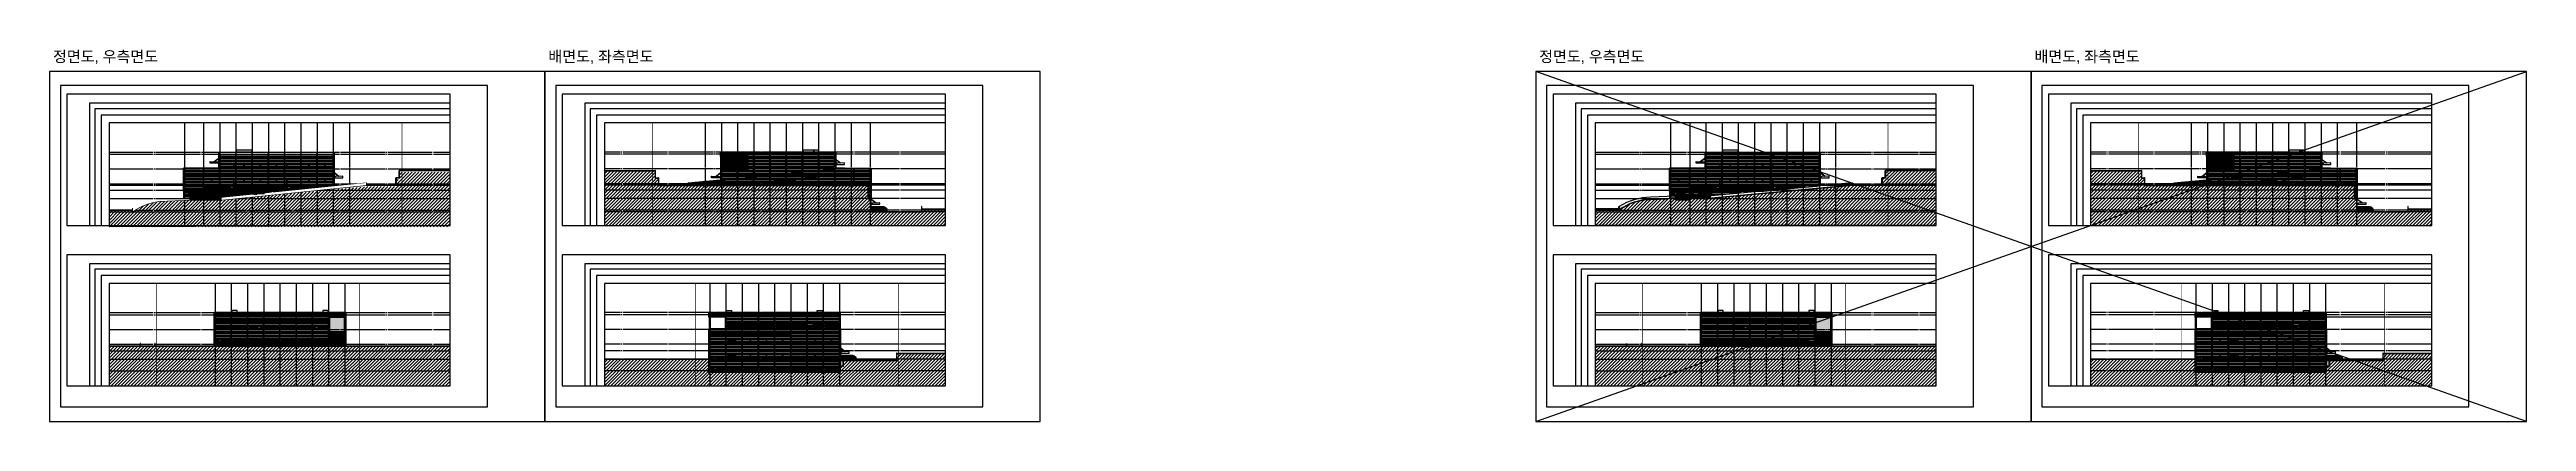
# Model space of a CAD drawing. Extents: x 152195838 to 161849066, y 365159662 to 370318102.
# Drawn here: x 160169066 to 161849066, y 365159662 to 365412138 of the extents above; entities outside this region: 4.
import ezdxf
from ezdxf.xclip import XClip

# ---------------------------------------------------------------- set-up
doc = ezdxf.new("R2010")
doc.units = 0
doc.header["$MEASUREMENT"] = 0
for name, pattern in [('$RECOVER_070302152830-3', [0]), ('CEN', [63, 60, -1, 1, -1]), ('DIVIDEX2', [2.5, 1, -0.5, 0, -0.5, 0, -0.5]), ('HIDDEN', [2, 1, -1]), ('계획(도시계획도로+가감속차로+부지조성)$0$y-Landschaft$0$y-Landschaft_für_Zuschnitt$0$20120914_Verkehrsflächen_Grün$0$20120628_xref - Gammel$1$3_H-GL_F1_U3 - Default$0${ Cable   Tele }', [0])]:
    doc.linetypes.add(name, pattern=pattern)
doc.layers.get('0').update_dxf_attribs({"linetype": 'CONTINUOUS'})
for name, color, linetype in [('1', 3, 'CONTINUOUS'), ('4A.TEC CEN', 1, 'CEN'), ('4A.TEC ELE 1', 7, 'CONTINUOUS'), ('4A.TEC ELE 4', 9, 'CONTINUOUS'), ('4A.TEC LAND', 53, 'CONTINUOUS'), ('4A.TEC 벽체 1', 2, 'CONTINUOUS'), ('4A.TEC 벽체 3', 4, 'CONTINUOUS'), ('4A.TEC 벽체 4', 7, 'CONTINUOUS'), ('4WID', 4, 'CONTINUOUS'), ('6', 6, 'CONTINUOUS'), ('_LIBR', 4, 'CONTINUOUS'), ('ELE4', 4, 'CONTINUOUS'), ('F0027217', 7, 'CONTINUOUS'), ('HAT', 5, 'CONTINUOUS'), ('main-sec$0$7', 3, 'CONTINUOUS'), ('main-sec$0$㈜SE&C 해치 1', 250, 'CONTINUOUS'), ('PL', 4, 'CONTINUOUS'), ('WID', 4, 'CONTINUOUS'), ('WIN', 4, 'CONTINUOUS'), ('㈜SE&C ELE 4', 9, 'CONTINUOUS'), ('㈜SE&C SITE', 1, 'DIVIDEX2'), ('㈜SE&C 기둥', 2, 'CONTINUOUS'), ('㈜SE&C 벽체 1', 2, 'CONTINUOUS'), ('㈜SE&C 심볼', 7, 'CONTINUOUS'), ('㈜SE&C 창호 3', 9, 'CONTINUOUS'), ('입면', 1, 'CONTINUOUS')]:
    doc.layers.add(name, color=color, linetype=linetype)
doc.layers.add('8ETC', color=8, linetype='CONTINUOUS', lineweight=0)
doc.layers.add('DEFPOINT', color=135, linetype='CONTINUOUS', plot=False)
doc.styles.add('KSHP', font='')
doc.styles.get('KSHP').set_extended_font_data('Gulim')
pattern_1 = [(225, (152964782.4, 375220275.5), (-1122.53202, 1122.53202), [])]
pattern_2 = [(225, (153972782.4, 375438275.5), (-1122.53202, 1122.53202), [])]
pattern_3 = [(225, (153972782.4, 375220275.5), (-1122.53202, 1122.53202), [])]

msp = doc.modelspace()

# ---------------------------------------------------------------- texts
at = {"layer": 'DEFPOINT', "color": 5, "style": 'KSHP'}
for s, p in [('정면도, 우측면도', (160171406, 365403658)), ('배면도, 좌측면도', (160507406, 365403658)), ('정면도, 우측면도', (161179406, 365403658)), ('배면도, 좌측면도', (161515406, 365403658))]:
    msp.add_text(s, height=7500, dxfattribs=at).set_placement(p)

# ---------------------------------------------------------------- blocks, each defined once
blk = doc.blocks.new('zw$44AB')
at = {"layer": 'DEFPOINT'}
for points in [[(194981, 0), (0, 0), (0, -66825), (194981, -66825)], [(11458, -66825), (194981, -66825), (194981, -4637), (11458, -4637)], [(14258, -66825), (194981, -66825), (194981, -7437), (14258, -7437)], [(17458, -66825), (194981, -66825), (194981, -10637), (17458, -10637)], [(21458, -66825), (194981, -66825), (194981, -14637), (21458, -14637)]]:
    blk.add_lwpolyline(points, close=True, dxfattribs=at)
blk = doc.blocks.new('a7w')
at = {"layer": 'main-sec$0$7', "color": 8}
for p, q in [((1456987, -11011683), (1456903, -11011795)), ((1456975, -11011849), (1456903, -11011795)), ((1456943, -11011775), (1456982, -11011804)), ((1456977, -11011771), (1456948, -11011809)), ((1456979, -11011727), (1457018, -11011756)), ((1459635, -11013844), (1456982, -11011854)), ((1457013, -11011723), (1456984, -11011761)), ((1457059, -11011737), (1456987, -11011683)), ((1459857, -11013836), (1457066, -11011742))]:
    blk.add_line(p, q, dxfattribs=at)
for points in [[(1456589, -11011529), (1456799, -11011529), (1457049, -11011717), (1457043, -11011725)], [(1456959, -11011837), (1456953, -11011844), (1456589, -11011844)], [(1456589, -11014809), (1462589, -11014809), (1462589, -11013709), (1462539, -11013709), (1462539, -11013734), (1457289, -11013933), (1457289, -11013983), (1457330, -11013981)], [(1457330, -11013981), (1457330, -11014225), (1456589, -11014225)]]:
    blk.add_lwpolyline(points, dxfattribs=at)
blk.add_lwpolyline([(1456969, -11011857), (1456976, -11011862), (1457072, -11011734), (1457065, -11011729)], close=True, dxfattribs=at)
for centre in [(1456963, -11011790), (1456999, -11011742)]:
    blk.add_circle(centre, 12, dxfattribs=at)
blk = doc.blocks.new('dwg2762')
at = {"layer": '㈜SE&C ELE 4', "color": 252, "linetype": '계획(도시계획도로+가감속차로+부지조성)$0$y-Landschaft$0$y-Landschaft_für_Zuschnitt$0$20120914_Verkehrsflächen_Grün$0$20120628_xref - Gammel$1$3_H-GL_F1_U3 - Default$0${ Cable   Tele }', "ltscale": 5}
for p, q in [((0, 20000, -55000), (102200, 20000, -55000)), ((0, 19000, -55000), (102200, 19000, -55000)), ((0, 18000, -55000), (102200, 18000, -55000)), ((0, 17000, -55000), (102200, 17000, -55000)), ((500, 1368, -55000), (500, 20500, -55000)), ((700, 1376, -55000), (700, 20500, -55000)), ((13500, 1000, -55000), (13500, 20500, -55000)), ((13700, 1000, -55000), (13700, 20500, -55000)), ((24000, 31000, -55000), (102200, 31000, -55000)), ((24000, 30000, -55000), (102200, 30000, -55000)), ((24000, 29000, -55000), (102200, 29000, -55000)), ((24000, 28000, -55000), (102200, 28000, -55000)), ((24000, 27000, -55000), (102200, 27000, -55000)), ((24000, 26000, -55000), (102200, 26000, -55000)), ((24000, 25000, -55000), (102200, 25000, -55000)), ((24000, 24000, -55000), (102200, 24000, -55000)), ((24000, 23000, -55000), (102200, 23000, -55000)), ((24000, 22000, -55000), (102200, 22000, -55000)), ((24000, 21000, -55000), (102200, 21000, -55000)), ((24500, 1832, -55000), (24500, 31500, -55000)), ((24700, 1850, -55000), (24700, 31500, -55000)), ((35500, 2843, -55000), (35500, 31500, -55000)), ((35700, 2861, -55000), (35700, 31500, -55000)), ((46500, 3854, -55000), (46500, 31500, -55000)), ((46700, 3872, -55000), (46700, 31500, -55000)), ((57500, 4865, -55000), (57500, 31500, -55000)), ((57700, 4883, -55000), (57700, 31500, -55000)), ((68500, 5876, -55000), (68500, 31500, -55000)), ((68700, 5894, -55000), (68700, 31500, -55000)), ((79500, 6887, -55000), (79500, 31500, -55000)), ((79700, 6906, -55000), (79700, 31500, -55000)), ((90500, 7898, -55000), (90500, 31500, -55000)), ((90700, 7917, -55000), (90700, 31500, -55000)), ((101500, 8450, -55000), (101500, 31500, -55000)), ((101700, 8468, -55000), (101700, 31500, -55000)), ((0, 16000, -55000), (102200, 16000, -55000)), ((0, 15000, -55000), (102200, 15000, -55000)), ((0, 14000, -55000), (102200, 14000, -55000)), ((0, 13000, -55000), (102200, 13000, -55000)), ((0, 12000, -55000), (102200, 12000, -55000)), ((0, 11000, -55000), (102200, 11000, -55000)), ((0, 10000, -55000), (102200, 10000, -55000)), ((0, 9000, -55000), (107486, 9000, -55000)), ((0, 8000, -55000), (92107, 8000, -55000)), ((0, 7000, -55000), (81228, 7000, -55000)), ((0, 6000, -55000), (70349, 6000, -55000)), ((0, 5000, -55000), (59470, 5000, -55000)), ((0, 4000, -55000), (48590, 4000, -55000)), ((0, 3000, -55000), (37711, 3000, -55000)), ((0, 2000, -55000), (26832, 2000, -55000)), ((3915, 1000, -55000), (27963, 1000, -55000)), ((3915, 0, -55000), (23648, 0, -55000))]:
    blk.add_line(p, q, dxfattribs=at)
blk = doc.blocks.new('A$C63F46924')
at = {"layer": '8ETC', "color": 8, "lineweight": 50}
for p, q in [((0, 729), (34, 763)), ((0, 729), (0, 572)), ((0, 572), (28, 545)), ((28, 545), (203, 545)), ((34, 763), (256, 763)), ((141, 983), (256, 983)), ((141, 763), (141, 983)), ((157, 1679), (157, 1589)), ((157, 1589), (256, 1511)), ((215, 2099), (163, 1994)), ((169, 1438), (531, 2182)), ((169, 1438), (169, 983)), ((232, 2076), (192, 1994)), ((192, 1679), (192, 1605)), ((192, 1605), (272, 1542)), ((203, 545), (245, 503)), ((245, 503), (763, 503)), ((589, 2166), (256, 1510)), ((256, 1510), (256, 503)), ((256, 867), (837, 867)), ((256, 641), (685, 641)), ((300, 2162), (546, 2205)), ((317, 2139), (529, 2176)), ((327, 1557), (605, 2118)), ((327, 1557), (327, 1024)), ((638, 2094), (361, 1531)), ((361, 1531), (361, 1508)), ((361, 1508), (560, 1508)), ((386, 965), (644, 965)), ((560, 1508), (712, 1614)), ((575, 2230), (742, 2333)), ((589, 2166), (1935, 2166)), ((638, 2094), (712, 2094)), ((682, 979), (1323, 1536)), ((685, 641), (837, 867)), ((707, 2333), (1749, 3051)), ((707, 2333), (1841, 2333)), ((712, 1614), (712, 2094)), ((752, 1617), (1268, 1617)), ((753, 2094), (1268, 2094)), ((753, 1617), (753, 2094)), ((776, 537), (951, 537)), ((837, 867), (1036, 1021)), ((1036, 1021), (1935, 1021)), ((1074, 867), (1884, 867)), ((1268, 1617), (1268, 2094)), ((1323, 1536), (1323, 2166)), ((1399, 2165), (1399, 1021)), ((1399, 986), (1399, 983)), ((1487, 1089), (1429, 1021)), ((1498, 2058), (1498, 1675)), ((1531, 1110), (1935, 1110)), ((1556, 2117), (1743, 2117)), ((1556, 1617), (1743, 1617)), ((1708, 546), (1810, 546)), ((1801, 2058), (1801, 1675)), ((1810, 867), (1810, 494)), ((1810, 494), (1846, 494)), ((1841, 3003), (1841, 2333)), ((1846, 867), (1846, 494)), ((1846, 546), (2098, 546)), ((1979, 2306), (1935, 2243)), ((1935, 1021), (1935, 2243)), ((1935, 1021), (1935, 937)), ((1979, 2306), (2042, 2306)), ((2040, 2048), (2040, 973)), ((2040, 973), (2098, 973)), ((2042, 2306), (2098, 2258)), ((2098, 3162), (10076, 3162)), ((2098, 3162), (2098, 939)), ((2098, 973), (2098, 481)), ((2098, 481), (2918, 481)), ((2157, 880), (10076, 880)), ((2237, 3162), (2237, 1581)), ((2237, 1581), (9889, 1581)), ((2267, 1581), (2267, 1449)), ((2267, 1449), (9889, 1449)), ((2330, 1449), (2330, 880)), ((2984, 757), (2918, 705)), ((2918, 705), (2918, 481)), ((2984, 413), (2918, 481)), ((2984, 757), (3640, 757)), ((2984, 413), (3640, 413)), ((3640, 757), (3690, 705)), ((3640, 413), (3690, 481)), ((3690, 705), (3690, 481)), ((3690, 481), (4047, 481)), ((4047, 481), (4322, 386)), ((4322, 386), (5434, 386)), ((4962, 1449), (4962, 880)), ((5388, 1449), (5388, 880)), ((5434, 386), (5657, 572)), ((5657, 572), (6450, 572)), ((6196, 315), (6705, 829)), ((6196, 315), (6337, 315)), ((6337, 315), (6785, 828)), ((6561, 572), (6601, 572)), ((6705, 880), (6705, 828)), ((6705, 828), (8144, 828)), ((6790, 1449), (6790, 880)), ((7216, 1449), (7216, 880)), ((7333, 572), (7455, 572)), ((8512, 315), (8021, 828)), ((8144, 880), (8144, 828)), ((8708, 315), (8144, 829)), ((8188, 572), (8266, 572)), ((8427, 572), (10076, 572)), ((8708, 315), (8512, 315)), ((10076, 3162), (10076, 572))]:
    blk.add_line(p, q, dxfattribs=at)
for points in [[(144, 1994), (215, 1994), (215, 1679), (144, 1679)], [(1216, 1395), (1380, 1395), (1380, 1365), (1216, 1365)]]:
    blk.add_lwpolyline(points, close=True, dxfattribs=at)
for centre, radius in [((1331, 403), 403), ((1331, 403), 213), ((6967, 403), 403), ((6967, 403), 213), ((7821, 403), 403), ((7821, 403), 213)]:
    blk.add_circle(centre, radius, dxfattribs=at)
for centre, radius, start, end in [((320, 2047), 117, 99.807849, 153.645139), ((337, 2024), 117, 99.807849, 153.645139), ((386, 1024), 58.7, 180, 270), ((637, 2130), 117, 121.638557, 154.005508), ((644, 1024), 58.7, 270, 310.990273), ((1403, 271), 680, 118.882319, 160.089021), ((1531, 1051), 58.7, 90, 139.64311), ((1556, 2058), 58.7, 90, 180), ((1556, 1675), 58.7, 180, 270), ((1743, 2058), 58.7, 0, 90), ((1743, 1675), 58.7, 270, 0), ((1782, 3003), 58.7, 0, 124.553434), ((1817, 2214), 121, 13.797997, 78.777376), ((1835, 956), 102, 298.399369, 349.307356), ((2157, 939), 58.7, 180, 270)]:
    blk.add_arc(centre, radius, start, end, dxfattribs=at)
blk = doc.blocks.new('dwg305F')
at = {"layer": '㈜SE&C ELE 4', "color": 252, "linetype": '계획(도시계획도로+가감속차로+부지조성)$0$y-Landschaft$0$y-Landschaft_für_Zuschnitt$0$20120914_Verkehrsflächen_Grün$0$20120628_xref - Gammel$1$3_H-GL_F1_U3 - Default$0${ Cable   Tele }', "ltscale": 5}
for p, q in [((12000, 22000, -55000), (90200, 22000, -55000)), ((12000, 21000, -55000), (90200, 21000, -55000)), ((12000, 20000, -55000), (90200, 20000, -55000)), ((12000, 19000, -55000), (12200, 19000, -55000)), ((12000, 18000, -55000), (12200, 18000, -55000)), ((12000, 17000, -55000), (12200, 17000, -55000)), ((12500, 19500, -55000), (12500, 22500, -55000)), ((12700, 19500, -55000), (12700, 22500, -55000)), ((13000, 19000, -55000), (23200, 19000, -55000)), ((13000, 18000, -55000), (23200, 18000, -55000)), ((13000, 17000, -55000), (23200, 17000, -55000)), ((23500, 19500, -55000), (23500, 22500, -55000)), ((23700, 19500, -55000), (23700, 22500, -55000)), ((24000, 19000, -55000), (34200, 19000, -55000)), ((24000, 18000, -55000), (34200, 18000, -55000)), ((24000, 17000, -55000), (34200, 17000, -55000)), ((34500, 19500, -55000), (34500, 22500, -55000)), ((34700, 19500, -55000), (34700, 22500, -55000)), ((35000, 19000, -55000), (45200, 19000, -55000)), ((35000, 18000, -55000), (45200, 18000, -55000)), ((35000, 17000, -55000), (45200, 17000, -55000)), ((45500, 19500, -55000), (45500, 22500, -55000)), ((45700, 19500, -55000), (45700, 22500, -55000)), ((46000, 19000, -55000), (56200, 19000, -55000)), ((46000, 18000, -55000), (56200, 18000, -55000)), ((46000, 17000, -55000), (56200, 17000, -55000)), ((56500, 19500, -55000), (56500, 22500, -55000)), ((56700, 19500, -55000), (56700, 22500, -55000)), ((57000, 19000, -55000), (67200, 19000, -55000)), ((57000, 18000, -55000), (67200, 18000, -55000)), ((57000, 17000, -55000), (67200, 17000, -55000)), ((67500, 19500, -55000), (67500, 22500, -55000)), ((67700, 19500, -55000), (67700, 22500, -55000)), ((68000, 19000, -55000), (78200, 19000, -55000)), ((68000, 18000, -55000), (78200, 18000, -55000)), ((68000, 17000, -55000), (78200, 17000, -55000)), ((78500, 19500, -55000), (78500, 22500, -55000)), ((78700, 19500, -55000), (78700, 22500, -55000)), ((79000, 19000, -55000), (89200, 19000, -55000)), ((79000, 18000, -55000), (89200, 18000, -55000)), ((79000, 17000, -55000), (89200, 17000, -55000)), ((89500, 19500, -55000), (89500, 22500, -55000)), ((89700, 19500, -55000), (89700, 22500, -55000)), ((90000, 19000, -55000), (90200, 19000, -55000)), ((90000, 18000, -55000), (90200, 18000, -55000)), ((90000, 17000, -55000), (90200, 17000, -55000)), ((-10400, 1000, -55000), (114200, 1000, -55000)), ((-10400, 0, -55000), (114200, 0, -55000)), ((-5171, 2000, -55000), (114200, 2000, -55000)), ((5929, 3000, -55000), (114200, 3000, -55000)), ((12000, 16000, -55000), (12200, 16000, -55000)), ((12000, 15000, -55000), (12200, 15000, -55000)), ((12000, 14000, -55000), (12200, 14000, -55000)), ((12000, 13000, -55000), (12200, 13000, -55000)), ((12000, 12000, -55000), (12200, 12000, -55000)), ((12000, 11000, -55000), (12200, 11000, -55000)), ((12000, 10000, -55000), (12200, 10000, -55000)), ((12000, 9000, -55000), (12200, 9000, -55000)), ((12000, 8000, -55000), (12200, 8000, -55000)), ((12000, 7000, -55000), (12200, 7000, -55000)), ((12000, 6000, -55000), (12200, 6000, -55000)), ((12000, 5000, -55000), (12200, 5000, -55000)), ((12000, 4000, -55000), (12200, 4000, -55000)), ((12500, 0, -55000), (12500, 3000, -55000)), ((12700, 0, -55000), (12700, 3000, -55000)), ((13000, 16000, -55000), (23200, 16000, -55000)), ((13000, 15000, -55000), (23200, 15000, -55000)), ((13000, 14000, -55000), (23200, 14000, -55000)), ((13000, 13000, -55000), (23200, 13000, -55000)), ((13000, 12000, -55000), (23200, 12000, -55000)), ((13000, 11000, -55000), (23200, 11000, -55000)), ((13000, 10000, -55000), (23200, 10000, -55000)), ((13000, 9000, -55000), (23200, 9000, -55000)), ((13000, 8000, -55000), (23200, 8000, -55000)), ((13000, 7000, -55000), (23200, 7000, -55000)), ((13000, 6000, -55000), (23200, 6000, -55000)), ((13000, 5000, -55000), (23200, 5000, -55000)), ((13000, 4000, -55000), (114200, 4000, -55000)), ((23500, 0, -55000), (23500, 4233, -55000)), ((23700, 0, -55000), (23700, 4252, -55000)), ((24000, 16000, -55000), (34200, 16000, -55000)), ((24000, 15000, -55000), (34200, 15000, -55000)), ((24000, 14000, -55000), (34200, 14000, -55000)), ((24000, 13000, -55000), (34200, 13000, -55000)), ((24000, 12000, -55000), (34200, 12000, -55000)), ((24000, 11000, -55000), (34200, 11000, -55000)), ((24000, 10000, -55000), (34200, 10000, -55000)), ((24000, 9000, -55000), (34200, 9000, -55000)), ((24000, 8000, -55000), (34200, 8000, -55000)), ((24000, 7000, -55000), (34200, 7000, -55000)), ((24000, 6000, -55000), (34200, 6000, -55000)), ((24000, 5000, -55000), (114200, 5000, -55000)), ((34500, 0, -55000), (34500, 5695, -55000)), ((34700, 0, -55000), (34700, 5714, -55000)), ((35000, 16000, -55000), (45200, 16000, -55000)), ((35000, 15000, -55000), (45200, 15000, -55000)), ((35000, 14000, -55000), (45200, 14000, -55000)), ((35000, 13000, -55000), (45200, 13000, -55000)), ((35000, 12000, -55000), (45200, 12000, -55000)), ((35000, 11000, -55000), (45200, 11000, -55000)), ((35000, 10000, -55000), (45200, 10000, -55000)), ((35000, 9000, -55000), (45200, 9000, -55000)), ((35000, 8000, -55000), (45200, 8000, -55000)), ((35000, 7000, -55000), (45200, 7000, -55000)), ((35000, 6000, -55000), (114200, 6000, -55000)), ((45500, 0, -55000), (45500, 6733, -55000)), ((45700, 0, -55000), (45700, 6752, -55000)), ((46000, 16000, -55000), (56200, 16000, -55000)), ((46000, 15000, -55000), (56200, 15000, -55000)), ((46000, 14000, -55000), (56200, 14000, -55000)), ((46000, 13000, -55000), (56200, 13000, -55000)), ((46000, 12000, -55000), (56200, 12000, -55000)), ((46000, 11000, -55000), (56200, 11000, -55000)), ((46000, 10000, -55000), (56200, 10000, -55000)), ((46000, 9000, -55000), (56200, 9000, -55000)), ((46000, 8000, -55000), (56200, 8000, -55000)), ((46000, 7000, -55000), (114200, 7000, -55000)), ((56500, 0, -55000), (56500, 7771, -55000)), ((56700, 0, -55000), (56700, 7790, -55000)), ((57000, 16000, -55000), (67200, 16000, -55000)), ((57000, 15000, -55000), (67200, 15000, -55000)), ((57000, 14000, -55000), (67200, 14000, -55000)), ((57000, 13000, -55000), (67200, 13000, -55000)), ((57000, 12000, -55000), (67200, 12000, -55000)), ((57000, 11000, -55000), (67200, 11000, -55000)), ((57000, 10000, -55000), (67200, 10000, -55000)), ((57000, 9000, -55000), (67200, 9000, -55000)), ((57000, 8000, -55000), (114200, 8000, -55000)), ((67500, 0, -55000), (67500, 8809, -55000)), ((67700, 0, -55000), (67700, 8827, -55000)), ((68000, 16000, -55000), (78200, 16000, -55000)), ((68000, 15000, -55000), (78200, 15000, -55000)), ((68000, 14000, -55000), (78200, 14000, -55000)), ((68000, 13000, -55000), (78200, 13000, -55000)), ((68000, 12000, -55000), (78200, 12000, -55000)), ((68000, 11000, -55000), (78200, 11000, -55000)), ((68000, 10000, -55000), (78200, 10000, -55000)), ((68000, 9000, -55000), (114200, 9000, -55000)), ((78500, 0, -55000), (78500, 9846, -55000)), ((78700, 0, -55000), (78700, 9865, -55000)), ((79000, 16000, -55000), (89200, 16000, -55000)), ((79000, 15000, -55000), (89200, 15000, -55000)), ((79000, 14000, -55000), (89200, 14000, -55000)), ((79000, 13000, -55000), (89200, 13000, -55000)), ((79000, 12000, -55000), (89200, 12000, -55000)), ((79000, 11000, -55000), (89200, 11000, -55000)), ((79000, 10000, -55000), (114200, 10000, -55000)), ((89500, 0, -55000), (89500, 10884, -55000)), ((89700, 0, -55000), (89700, 10903, -55000)), ((90000, 16000, -55000), (90200, 16000, -55000)), ((90000, 15000, -55000), (90200, 15000, -55000)), ((90000, 14000, -55000), (90200, 14000, -55000)), ((90000, 13000, -55000), (90200, 13000, -55000)), ((90000, 12000, -55000), (90200, 12000, -55000)), ((90000, 11000, -55000), (114200, 11000, -55000)), ((102500, 0, -55000), (102500, 11500, -55000)), ((102700, 0, -55000), (102700, 11500, -55000)), ((113500, -9000, -55000), (113500, 11500, -55000)), ((113700, -9000, -55000), (113700, 11500, -55000)), ((112200, -1000, -55000), (114200, -1000, -55000)), ((112200, -2000, -55000), (114200, -2000, -55000)), ((112200, -3000, -55000), (114200, -3000, -55000)), ((112200, -4000, -55000), (114200, -4000, -55000)), ((112200, -5000, -55000), (114200, -5000, -55000)), ((112200, -6000, -55000), (114200, -6000, -55000)), ((112200, -7000, -55000), (114200, -7000, -55000)), ((112200, -8000, -55000), (114200, -8000, -55000))]:
    blk.add_line(p, q, dxfattribs=at)
blk = doc.blocks.new('dwg39C6')
at = {"layer": '㈜SE&C ELE 4', "color": 252, "linetype": '계획(도시계획도로+가감속차로+부지조성)$0$y-Landschaft$0$y-Landschaft_für_Zuschnitt$0$20120914_Verkehrsflächen_Grün$0$20120628_xref - Gammel$1$3_H-GL_F1_U3 - Default$0${ Cable   Tele }', "ltscale": 5}
for p, q in [((0, 22000, -55000), (89200, 22000, -55000)), ((0, 21000, -55000), (89200, 21000, -55000)), ((0, 20000, -55000), (89200, 20000, -55000)), ((0, 19000, -55000), (78200, 19000, -55000)), ((0, 18000, -55000), (78200, 18000, -55000)), ((0, 17000, -55000), (78200, 17000, -55000)), ((500, 1000, -55000), (500, 22500, -55000)), ((700, 1000, -55000), (700, 22500, -55000)), ((11500, 1000, -55000), (11500, 22500, -55000)), ((11700, 1000, -55000), (11700, 22500, -55000)), ((22500, 1000, -55000), (22500, 22500, -55000)), ((22700, 1000, -55000), (22700, 22500, -55000)), ((33500, 1000, -55000), (33500, 22500, -55000)), ((33700, 1000, -55000), (33700, 22500, -55000)), ((44500, 1000, -55000), (44500, 22500, -55000)), ((44700, 1000, -55000), (44700, 22500, -55000)), ((55500, 1000, -55000), (55500, 22500, -55000)), ((55700, 1000, -55000), (55700, 22500, -55000)), ((66500, 1000, -55000), (66500, 22500, -55000)), ((66700, 1000, -55000), (66700, 22500, -55000)), ((77500, 1000, -55000), (77500, 22500, -55000)), ((77700, 1000, -55000), (77700, 22500, -55000)), ((88500, 19500, -55000), (88500, 22500, -55000)), ((88700, 19500, -55000), (88700, 22500, -55000)), ((0, 16000, -55000), (78200, 16000, -55000)), ((0, 15000, -55000), (78200, 15000, -55000)), ((0, 14000, -55000), (78200, 14000, -55000)), ((0, 13000, -55000), (78200, 13000, -55000)), ((0, 12000, -55000), (78200, 12000, -55000)), ((0, 11000, -55000), (78200, 11000, -55000)), ((0, 10000, -55000), (78200, 10000, -55000)), ((0, 9000, -55000), (78200, 9000, -55000)), ((0, 8000, -55000), (78200, 8000, -55000)), ((0, 7000, -55000), (78200, 7000, -55000)), ((0, 6000, -55000), (78200, 6000, -55000)), ((0, 5000, -55000), (78200, 5000, -55000)), ((0, 4000, -55000), (78200, 4000, -55000)), ((0, 3000, -55000), (78200, 3000, -55000)), ((0, 2000, -55000), (78200, 2000, -55000)), ((0, 1000, -55000), (78200, 1000, -55000)), ((0, 0, -55000), (78200, 0, -55000))]:
    blk.add_line(p, q, dxfattribs=at)
blk = doc.blocks.new('zw$9E54')
at = {"color": 253}
for p, q in [((500, 9750), (5100, 9750)), ((500, 9500), (5100, 9500)), ((500, 9250), (5100, 9250)), ((500, 9000), (5100, 9000)), ((500, 8750), (5100, 8750)), ((500, 8500), (5100, 8500)), ((500, 8250), (5100, 8250)), ((500, 8000), (5100, 8000)), ((500, 7750), (5100, 7750)), ((500, 7500), (5100, 7500)), ((500, 7250), (5100, 7250)), ((500, 7000), (5100, 7000)), ((9900, 9750), (5300, 9750)), ((9900, 9500), (5300, 9500)), ((9900, 9250), (5300, 9250)), ((9900, 9000), (5300, 9000)), ((9900, 8750), (5300, 8750)), ((9900, 8500), (5300, 8500)), ((9900, 8250), (5300, 8250)), ((9900, 8000), (5300, 8000)), ((9900, 7750), (5300, 7750)), ((9900, 7500), (5300, 7500)), ((9900, 7250), (5300, 7250)), ((9900, 7000), (5300, 7000))]:
    blk.add_line(p, q, dxfattribs=at)
at = {"color": 252}
for p, q in [((500, 6750), (5100, 6750)), ((500, 6500), (5100, 6500)), ((500, 6250), (5100, 6250)), ((500, 6000), (5100, 6000)), ((500, 5750), (5100, 5750)), ((500, 5500), (5100, 5500)), ((500, 5250), (5100, 5250)), ((500, 5000), (5100, 5000)), ((9900, 6750), (5300, 6750)), ((9900, 6500), (5300, 6500)), ((9900, 6250), (5300, 6250)), ((9900, 6000), (5300, 6000)), ((9900, 5750), (5300, 5750)), ((9900, 5500), (5300, 5500)), ((9900, 5250), (5300, 5250)), ((9900, 5000), (5300, 5000))]:
    blk.add_line(p, q, dxfattribs=at)
at = {"color": 251}
for p, q in [((500, 4750), (5100, 4750)), ((500, 4500), (5100, 4500)), ((500, 4250), (5100, 4250)), ((500, 4000), (5100, 4000)), ((500, 3750), (5100, 3750)), ((500, 3500), (5100, 3500)), ((500, 3250), (5100, 3250)), ((500, 3000), (5100, 3000)), ((9900, 4750), (5300, 4750)), ((9900, 4500), (5300, 4500)), ((9900, 4250), (5300, 4250)), ((9900, 4000), (5300, 4000)), ((9900, 3750), (5300, 3750)), ((9900, 3500), (5300, 3500)), ((9900, 3250), (5300, 3250)), ((9900, 3000), (5300, 3000))]:
    blk.add_line(p, q, dxfattribs=at)
at = {"color": 250}
for p, q in [((500, 2750), (5100, 2750)), ((500, 2500), (5100, 2500)), ((500, 2250), (5100, 2250)), ((500, 2000), (5100, 2000)), ((500, 1750), (5100, 1750)), ((500, 1500), (5100, 1500)), ((500, 1250), (5100, 1250)), ((500, 1000), (5100, 1000)), ((500, 750), (5100, 750)), ((500, 500), (5100, 500)), ((500, 250), (5100, 250)), ((500, 0), (5100, 0)), ((9900, 2750), (5300, 2750)), ((9900, 2500), (5300, 2500)), ((9900, 2250), (5300, 2250)), ((9900, 2000), (5300, 2000)), ((9900, 1750), (5300, 1750)), ((9900, 1500), (5300, 1500)), ((9900, 1250), (5300, 1250)), ((9900, 1000), (5300, 1000)), ((9900, 750), (5300, 750)), ((9900, 500), (5300, 500)), ((9900, 250), (5300, 250)), ((9900, 0), (5300, 0))]:
    blk.add_line(p, q, dxfattribs=at)
at = {"layer": '4A.TEC ELE 1', "lineweight": 0, "ltscale": 15}
blk.add_line((300, 10150), (0, 10150), dxfattribs=at)
at = {"layer": '4A.TEC ELE 1'}
for p, q in [((300, 10150), (300, 150)), ((300, 10000), (10100, 10000)), ((10100, 10150), (10100, 150))]:
    blk.add_line(p, q, dxfattribs=at)
at = {"layer": '4A.TEC ELE 4'}
for p, q in [((500, 10000), (500, 150)), ((5100, 10000), (5100, 150)), ((5300, 10000), (5300, 150)), ((9900, 10000), (9900, 150))]:
    blk.add_line(p, q, dxfattribs=at)
blk = doc.blocks.new('zw$E568')
at = {"layer": 'ELE4'}
for p, q in [((25, 3500), (9025, 3500)), ((25, 3500), (25, 0)), ((25, 3500), (75, 3450)), ((25, 0), (9025, 0)), ((8975, 3450), (75, 3450)), ((8975, 3450), (75, 3450)), ((75, 3450), (75, 0)), ((75, 3450), (8975, 3450)), ((8975, 3450), (75, 3450)), ((8975, 3450), (75, 3450)), ((8975, 2950), (75, 2950)), ((8975, 2950), (75, 2950)), ((8975, 2950), (75, 2950)), ((8975, 2450), (75, 2450)), ((8975, 2450), (75, 2450)), ((8975, 2450), (75, 2450)), ((8975, 1950), (75, 1950)), ((8975, 1950), (75, 1950)), ((8975, 1450), (75, 1450)), ((8975, 1450), (75, 1450)), ((8975, 950), (75, 950)), ((8975, 950), (75, 950)), ((8975, 450), (75, 450)), ((8975, 3450), (9025, 3500)), ((8975, 3450), (8975, 0)), ((9025, 3500), (9025, 0))]:
    blk.add_line(p, q, dxfattribs=at)
at = {"layer": 'WID', "color": 8}
for p, q in [((329, 1237), (329, 1087)), ((354, 1237), (354, 1087)), ((919, 1317), (409, 1317)), ((919, 1292), (409, 1292)), ((919, 1032), (409, 1032)), ((919, 1007), (409, 1007)), ((554, 1238), (439, 1129)), ((553, 1215), (481, 1146)), ((554, 1197), (519, 1161)), ((974, 1237), (974, 1087)), ((999, 1237), (999, 1087)), ((1616, 1237), (1616, 1087)), ((1641, 1237), (1641, 1087)), ((2206, 1317), (1696, 1317)), ((2206, 1292), (1696, 1292)), ((2206, 1032), (1696, 1032)), ((2206, 1007), (1696, 1007)), ((1841, 1238), (1726, 1129)), ((1840, 1215), (1768, 1146)), ((1841, 1197), (1806, 1161)), ((2261, 1237), (2261, 1087)), ((2286, 1237), (2286, 1087)), ((2903, 1237), (2903, 1087)), ((2928, 1237), (2928, 1087)), ((3493, 1317), (2983, 1317)), ((3493, 1292), (2983, 1292)), ((3493, 1032), (2983, 1032)), ((3493, 1007), (2983, 1007)), ((3128, 1238), (3013, 1129)), ((3127, 1215), (3055, 1146)), ((3128, 1197), (3093, 1161)), ((3548, 1237), (3548, 1087)), ((3573, 1237), (3573, 1087)), ((4190, 1237), (4190, 1087)), ((4215, 1237), (4215, 1087)), ((4780, 1317), (4270, 1317)), ((4780, 1292), (4270, 1292)), ((4780, 1032), (4270, 1032)), ((4780, 1007), (4270, 1007)), ((4415, 1238), (4300, 1129)), ((4414, 1215), (4342, 1146)), ((4415, 1197), (4380, 1161)), ((4835, 1237), (4835, 1087)), ((4860, 1237), (4860, 1087)), ((5477, 1237), (5477, 1087)), ((5502, 1237), (5502, 1087)), ((6067, 1317), (5557, 1317)), ((6067, 1292), (5557, 1292)), ((6067, 1032), (5557, 1032)), ((6067, 1007), (5557, 1007)), ((5701, 1238), (5587, 1129)), ((5701, 1215), (5629, 1146)), ((5702, 1197), (5667, 1161)), ((6122, 1237), (6122, 1087)), ((6147, 1237), (6147, 1087)), ((6764, 1237), (6764, 1087)), ((6789, 1237), (6789, 1087)), ((7354, 1317), (6844, 1317)), ((7354, 1292), (6844, 1292)), ((7354, 1032), (6844, 1032)), ((7354, 1007), (6844, 1007)), ((6988, 1238), (6874, 1129)), ((6988, 1215), (6916, 1146)), ((6989, 1197), (6954, 1161)), ((7409, 1237), (7409, 1087)), ((7434, 1237), (7434, 1087)), ((8051, 1237), (8051, 1087)), ((8076, 1237), (8076, 1087)), ((8641, 1317), (8131, 1317)), ((8641, 1292), (8131, 1292)), ((8641, 1032), (8131, 1032)), ((8641, 1007), (8131, 1007)), ((8275, 1238), (8161, 1129)), ((8275, 1215), (8203, 1146)), ((8276, 1197), (8241, 1161)), ((8696, 1237), (8696, 1087)), ((8721, 1237), (8721, 1087))]:
    blk.add_line(p, q, dxfattribs=at)
for centre, radius, start, end in [((409, 1237), 80, 90, 180), ((409, 1087), 80, 180, 270), ((409, 1237), 55, 90, 180), ((409, 1087), 55, 180, 270), ((919, 1237), 80, 0, 90), ((919, 1237), 55, 0, 90), ((919, 1087), 80, 270, 0), ((919, 1087), 55, 270, 0), ((1696, 1237), 80, 90, 180), ((1696, 1087), 80, 180, 270), ((1696, 1237), 55, 90, 180), ((1696, 1087), 55, 180, 270), ((2206, 1237), 80, 0, 90), ((2206, 1237), 55, 0, 90), ((2206, 1087), 55, 270, 0), ((2206, 1087), 80, 270, 0), ((2983, 1237), 80, 90, 180), ((2983, 1087), 80, 180, 270), ((2983, 1237), 55, 90, 180), ((2983, 1087), 55, 180, 270), ((3493, 1237), 80, 0, 90), ((3493, 1237), 55, 0, 90), ((3493, 1087), 55, 270, 0), ((3493, 1087), 80, 270, 0), ((4270, 1237), 80, 90, 180), ((4270, 1087), 80, 180, 270), ((4270, 1237), 55, 90, 180), ((4270, 1087), 55, 180, 270), ((4780, 1237), 80, 0, 90), ((4780, 1237), 55, 0, 90), ((4780, 1087), 55, 270, 0), ((4780, 1087), 80, 270, 0), ((5557, 1237), 80, 90, 180), ((5557, 1087), 80, 180, 270), ((5557, 1237), 55, 90, 180), ((5557, 1087), 55, 180, 270), ((6067, 1237), 80, 0, 90), ((6067, 1237), 55, 0, 90), ((6067, 1087), 55, 270, 0), ((6067, 1087), 80, 270, 0), ((6844, 1237), 80, 90, 180), ((6844, 1087), 80, 180, 270), ((6844, 1237), 55, 90, 180), ((6844, 1087), 55, 180, 270), ((7354, 1237), 80, 0, 90), ((7354, 1237), 55, 0, 90), ((7354, 1087), 55, 270, 0), ((7354, 1087), 80, 270, 0), ((8131, 1237), 80, 90, 180), ((8131, 1087), 80, 180, 270), ((8131, 1237), 55, 90, 180), ((8131, 1087), 55, 180, 270), ((8641, 1237), 80, 0, 90), ((8641, 1237), 55, 0, 90), ((8641, 1087), 80, 270, 0), ((8641, 1087), 55, 270, 0)]:
    blk.add_arc(centre, radius, start, end, dxfattribs=at)
blk = doc.blocks.new('dwg33EB')
at = {"layer": 'ELE4'}
for p, q in [((66000, 4500, 0), (66000, 1000, 0)), ((72000, 4500, 0), (66000, 4500, 0)), ((66050, 4450, 0), (66000, 4500, 0)), ((66050, 4450, 0), (71950, 4450, 0)), ((66050, 4450, 0), (71950, 4450, 0)), ((71950, 4450, 0), (66050, 4450, 0)), ((66050, 4450, 0), (66050, 1000, 0)), ((66050, 4450, 0), (71950, 4450, 0)), ((66050, 4450, 0), (71950, 4450, 0)), ((66050, 3950, 0), (71950, 3950, 0)), ((66050, 3950, 0), (71950, 3950, 0)), ((66050, 3950, 0), (71950, 3950, 0)), ((66050, 3450, 0), (71950, 3450, 0)), ((66050, 3450, 0), (71950, 3450, 0)), ((66050, 3450, 0), (71950, 3450, 0)), ((66050, 2950, 0), (71950, 2950, 0)), ((66050, 2950, 0), (71950, 2950, 0)), ((66050, 2450, 0), (71950, 2450, 0)), ((66050, 2450, 0), (71950, 2450, 0)), ((66050, 1950, 0), (71950, 1950, 0)), ((66050, 1950, 0), (71950, 1950, 0)), ((66050, 1450, 0), (71950, 1450, 0)), ((66050, 1450, 0), (71950, 1450, 0)), ((72000, 4500, 0), (71950, 4450, 0)), ((71950, 4450, 0), (71950, 1000, 0)), ((72000, 4500, 0), (72000, 1000, 0))]:
    blk.add_line(p, q, dxfattribs=at)
at = {"layer": 'WID', "color": 8}
for p, q in [((66699, 2237, 0), (66699, 2087, 0)), ((66724, 2237, 0), (66724, 2087, 0)), ((66779, 2317, 0), (67289, 2317, 0)), ((66779, 2292, 0), (67289, 2292, 0)), ((66779, 2032, 0), (67289, 2032, 0)), ((66779, 2007, 0), (67289, 2007, 0)), ((67144, 2238, 0), (67259, 2129, 0)), ((67144, 2197, 0), (67179, 2161, 0)), ((67145, 2215, 0), (67217, 2146, 0)), ((67344, 2237, 0), (67344, 2087, 0)), ((67369, 2237, 0), (67369, 2087, 0)), ((67986, 2237, 0), (67986, 2087, 0)), ((68011, 2237, 0), (68011, 2087, 0)), ((68066, 2317, 0), (68576, 2317, 0)), ((68066, 2292, 0), (68576, 2292, 0)), ((68066, 2032, 0), (68576, 2032, 0)), ((68066, 2007, 0), (68576, 2007, 0)), ((68431, 2238, 0), (68546, 2129, 0)), ((68431, 2197, 0), (68466, 2161, 0)), ((68432, 2215, 0), (68504, 2146, 0)), ((68631, 2237, 0), (68631, 2087, 0)), ((68656, 2237, 0), (68656, 2087, 0)), ((69273, 2237, 0), (69273, 2087, 0)), ((69298, 2237, 0), (69298, 2087, 0)), ((69353, 2317, 0), (69863, 2317, 0)), ((69353, 2292, 0), (69863, 2292, 0)), ((69353, 2032, 0), (69863, 2032, 0)), ((69353, 2007, 0), (69863, 2007, 0)), ((69718, 2238, 0), (69833, 2129, 0)), ((69718, 2197, 0), (69753, 2161, 0)), ((69719, 2215, 0), (69791, 2146, 0)), ((69918, 2237, 0), (69918, 2087, 0)), ((69943, 2237, 0), (69943, 2087, 0)), ((70560, 2237, 0), (70560, 2087, 0)), ((70585, 2237, 0), (70585, 2087, 0)), ((70640, 2317, 0), (71150, 2317, 0)), ((70640, 2292, 0), (71150, 2292, 0)), ((70640, 2032, 0), (71150, 2032, 0)), ((70640, 2007, 0), (71150, 2007, 0)), ((71005, 2238, 0), (71120, 2129, 0)), ((71005, 2197, 0), (71040, 2161, 0)), ((71006, 2215, 0), (71078, 2146, 0)), ((71205, 2237, 0), (71205, 2087, 0)), ((71230, 2237, 0), (71230, 2087, 0))]:
    blk.add_line(p, q, dxfattribs=at)
for centre, radius, start, end in [((66779, 2237, 0), 80, 90, 180), ((66779, 2087, 0), 80, 180, 270), ((66779, 2237, 0), 55, 90, 180), ((66779, 2087, 0), 55, 180, 270), ((67289, 2237, 0), 80, 0, 90), ((67289, 2237, 0), 55, 0, 90), ((67289, 2087, 0), 80, 270, 0), ((67289, 2087, 0), 55, 270, 0), ((68066, 2237, 0), 80, 90, 180), ((68066, 2087, 0), 80, 180, 270), ((68066, 2237, 0), 55, 90, 180), ((68066, 2087, 0), 55, 180, 270), ((68576, 2237, 0), 80, 0, 90), ((68576, 2237, 0), 55, 0, 90), ((68576, 2087, 0), 55, 270, 0), ((68576, 2087, 0), 80, 270, 0), ((69353, 2237, 0), 80, 90, 180), ((69353, 2087, 0), 80, 180, 270), ((69353, 2237, 0), 55, 90, 180), ((69353, 2087, 0), 55, 180, 270), ((69863, 2237, 0), 80, 0, 90), ((69863, 2237, 0), 55, 0, 90), ((69863, 2087, 0), 55, 270, 0), ((69863, 2087, 0), 80, 270, 0), ((70640, 2237, 0), 80, 90, 180), ((70640, 2087, 0), 80, 180, 270), ((70640, 2237, 0), 55, 90, 180), ((70640, 2087, 0), 55, 180, 270), ((71150, 2237, 0), 80, 0, 90), ((71150, 2237, 0), 55, 0, 90), ((71150, 2087, 0), 55, 270, 0), ((71150, 2087, 0), 80, 270, 0)]:
    blk.add_arc(centre, radius, start, end, dxfattribs=at)
at = {"lineweight": 0, "xscale": -1}
for p in [(9025, 1000, 0), (20025, 1000, 0), (31025, 1000, 0), (42025, 1000, 0), (53025, 1000, 0), (64025, 1000, 0)]:
    blk.add_blockref('zw$E568', p, dxfattribs=at)
blk = doc.blocks.new('zw$1CC3')
blk.add_wipeout([(2700, 2400), (300, 2400), (300, 0), (2700, 0)]).translate(0, 0, 11250).dxf.layer = '㈜SE&C ELE 4'
at = {"layer": 'ELE4'}
for p, q in [((300, 2400, 11250), (2700, 2400, 11250)), ((300, 2400, 11250), (300, 0, 11250)), ((300, 2400, 11250), (350, 2350, 11250)), ((2650, 2350, 11250), (350, 2350, 11250)), ((2650, 2350, 11250), (350, 2350, 11250)), ((350, 2350, 11250), (350, 0, 11250)), ((350, 2350, 11250), (2650, 2350, 11250)), ((2650, 2350, 11250), (350, 2350, 11250)), ((2650, 2350, 11250), (350, 2350, 11250)), ((2650, 1950, 11250), (350, 1950, 11250)), ((2650, 1950, 11250), (350, 1950, 11250)), ((2650, 1450, 11250), (350, 1450, 11250)), ((2650, 1450, 11250), (350, 1450, 11250)), ((2650, 950, 11250), (350, 950, 11250)), ((2650, 950, 11250), (350, 950, 11250)), ((2650, 450, 11250), (350, 450, 11250)), ((2650, 2350, 11250), (2700, 2400, 11250)), ((2650, 2350, 11250), (2650, 0, 11250)), ((2700, 2400, 11250), (2700, 0, 11250))]:
    blk.add_line(p, q, dxfattribs=at)
at = {"layer": 'PL'}
blk.add_line((300, 0, 11250), (2700, 0, 11250), dxfattribs=at)
at = {"layer": 'WID', "color": 8}
for p, q in [((422, 1237, 11250), (422, 1087, 11250)), ((447, 1237, 11250), (447, 1087, 11250)), ((1012, 1317, 11250), (502, 1317, 11250)), ((1012, 1292, 11250), (502, 1292, 11250)), ((1012, 1032, 11250), (502, 1032, 11250)), ((1012, 1007, 11250), (502, 1007, 11250)), ((646, 1238, 11250), (532, 1129, 11250)), ((646, 1215, 11250), (573, 1146, 11250)), ((646, 1197, 11250), (611, 1161, 11250)), ((1067, 1237, 11250), (1067, 1087, 11250)), ((1092, 1237, 11250), (1092, 1087, 11250)), ((1908, 1237, 11250), (1908, 1087, 11250)), ((1933, 1237, 11250), (1933, 1087, 11250)), ((2498, 1317, 11250), (1988, 1317, 11250)), ((2498, 1292, 11250), (1988, 1292, 11250)), ((2498, 1032, 11250), (1988, 1032, 11250)), ((2498, 1007, 11250), (1988, 1007, 11250)), ((2133, 1238, 11250), (2019, 1129, 11250)), ((2133, 1215, 11250), (2060, 1146, 11250)), ((2133, 1197, 11250), (2098, 1161, 11250)), ((2553, 1237, 11250), (2553, 1087, 11250)), ((2578, 1237, 11250), (2578, 1087, 11250))]:
    blk.add_line(p, q, dxfattribs=at)
for centre, radius, start, end in [((502, 1237, 11250), 80, 90, 180), ((502, 1087, 11250), 80, 180, 270), ((502, 1237, 11250), 55, 90, 180), ((502, 1087, 11250), 55, 180, 270), ((1012, 1237, 11250), 80, 0, 90), ((1012, 1237, 11250), 55, 0, 90), ((1012, 1087, 11250), 80, 270, 0), ((1012, 1087, 11250), 55, 270, 0), ((1988, 1237, 11250), 80, 90, 180), ((1988, 1087, 11250), 80, 180, 270), ((1988, 1237, 11250), 55, 90, 180), ((1988, 1087, 11250), 55, 180, 270), ((2498, 1237, 11250), 80, 0, 90), ((2498, 1237, 11250), 55, 0, 90), ((2498, 1087, 11250), 80, 270, 0), ((2498, 1087, 11250), 55, 270, 0)]:
    blk.add_arc(centre, radius, start, end, dxfattribs=at)
blk = doc.blocks.new('zw$6564')
blk.add_wipeout([(250, 3800), (2050, 3800), (2050, 1000), (250, 1000)]).translate(0, 0, -11250)
at = {"color": 8}
for p, q in [((120, 833), (2180, 833, -11250)), ((120, 667), (2180, 667, -11250)), ((120, 500), (2180, 500, -11250)), ((120, 333), (2180, 333, -11250)), ((120, 167), (2180, 167, -11250))]:
    blk.add_line(p, q, dxfattribs=at)
at = {"layer": '1', "color": 10, "linetype": '$RECOVER_070302152830-3'}
for p, q in [((1151, 3070, -11250), (300, 2050, -11250)), ((1151, 3070, -11250), (300, 2050, -11250)), ((1151, 1000, -11250), (300, 2050, -11250)), ((1151, 1000, -11250), (300, 2050, -11250)), ((1151, 3070, -11250), (2000, 2050, -11250)), ((1151, 3070, -11250), (2000, 2050, -11250)), ((1151, 1000, -11250), (2000, 2050, -11250)), ((1151, 1000, -11250), (2000, 2050, -11250))]:
    blk.add_line(p, q, dxfattribs=at)
at = {"layer": '4A.TEC ELE 1'}
for p, q in [((-30, 0), (-30, 2200)), ((120, 2200), (-30, 2200)), ((120, 0), (120, 2200)), ((2180, 1000, -11250), (120, 1000)), ((2180, 2200, -11250), (2180, 0, -11250)), ((2180, 2200, -11250), (2330, 2200, -11250)), ((2330, 2200, -11250), (2330, 0, -11250))]:
    blk.add_line(p, q, dxfattribs=at)
blk.add_lwpolyline([(-30, 1200), (120, 1200)], dxfattribs=at)
at = {"layer": '4A.TEC ELE 1', "elevation": -11250}
blk.add_lwpolyline([(2180, 1200), (2330, 1200)], dxfattribs=at)
at = {"layer": '_LIBR', "color": 4, "linetype": 'Continuous'}
for p, q in [((220, 1000), (1880, 1000)), ((220, 1000), (1880, 1000)), ((250, 3800, -11250), (2050, 3800, -11250)), ((250, 1000, -11250), (250, 3800, -11250)), ((250, 3800, -11250), (2050, 3800, -11250)), ((250, 1000, -11250), (250, 3800, -11250)), ((300, 1000, -11250), (300, 3750, -11250)), ((300, 3750, -11250), (2000, 3750, -11250)), ((300, 1000, -11250), (300, 3750, -11250)), ((300, 3750, -11250), (2000, 3750, -11250)), ((300, 3100, -11250), (2000, 3100, -11250)), ((300, 3100, -11250), (2000, 3100, -11250)), ((300, 3070, -11250), (2000, 3070, -11250)), ((300, 3070, -11250), (2000, 3070, -11250)), ((2000, 1000, -11250), (2000, 3750, -11250)), ((2000, 1000, -11250), (2000, 3750, -11250)), ((2050, 1000, -11250), (2050, 3800, -11250)), ((2050, 1000, -11250), (2050, 3800, -11250))]:
    blk.add_line(p, q, dxfattribs=at)
at = {"layer": '㈜SE&C 창호 3'}
for p, q in [((300, 2950, -11250), (2000, 2950, -11250)), ((300, 2950, -11250), (2000, 2950, -11250)), ((300, 1100, -11250), (2000, 1100, -11250)), ((300, 1100, -11250), (2000, 1100, -11250)), ((543, 1812, -11250), (543, 1810, -11250)), ((543, 1812, -11250), (543, 1810, -11250)), ((557, 1826, -11250), (1055, 1826, -11250)), ((557, 1826, -11250), (1055, 1826, -11250)), ((557, 1796, -11250), (1085, 1796, -11250)), ((557, 1796, -11250), (1085, 1796, -11250)), ((1069, 1840, -11250), (1069, 1962, -11250)), ((1069, 1840, -11250), (1069, 1962, -11250)), ((1083, 1976, -11250), (1085, 1976, -11250)), ((1083, 1976, -11250), (1085, 1976, -11250)), ((1099, 1810, -11250), (1099, 1962, -11250)), ((1099, 1810, -11250), (1099, 1962, -11250)), ((1151, 1000, -11250), (1151, 3070, -11250)), ((1151, 1000, -11250), (1151, 3070, -11250)), ((1201, 1810, -11250), (1201, 1962, -11250)), ((1201, 1810, -11250), (1201, 1962, -11250)), ((1217, 1976, -11250), (1215, 1976, -11250)), ((1217, 1976, -11250), (1215, 1976, -11250)), ((1713, 1796, -11250), (1215, 1796, -11250)), ((1713, 1796, -11250), (1215, 1796, -11250)), ((1231, 1840, -11250), (1231, 1962, -11250)), ((1231, 1840, -11250), (1231, 1962, -11250)), ((1713, 1826, -11250), (1245, 1826, -11250)), ((1713, 1826, -11250), (1245, 1826, -11250)), ((1727, 1812, -11250), (1727, 1810, -11250)), ((1727, 1812, -11250), (1727, 1810, -11250))]:
    blk.add_line(p, q, dxfattribs=at)
at = {"layer": '㈜SE&C 창호 3', "color": 8}
blk.add_circle((1251, 3020, -11250), 15, dxfattribs=at)
blk.add_circle((1251, 3020, -11250), 15, dxfattribs=at)
at = {"layer": '㈜SE&C 창호 3'}
for centre, start, end in [((557, 1812, -11250), 90, 180), ((557, 1812, -11250), 90, 180), ((557, 1810, -11250), 180, 270), ((557, 1810, -11250), 180, 270), ((1055, 1840, -11250), 270, 0), ((1055, 1840, -11250), 270, 0), ((1083, 1962, -11250), 90, 180), ((1083, 1962, -11250), 90, 180), ((1085, 1962, -11250), 0, 90), ((1085, 1962, -11250), 0, 90), ((1085, 1810, -11250), 270, 0), ((1085, 1810, -11250), 270, 0), ((1215, 1962, -11250), 90, 180), ((1215, 1962, -11250), 90, 180), ((1215, 1810, -11250), 180, 270), ((1215, 1810, -11250), 180, 270), ((1217, 1962, -11250), 0, 90), ((1217, 1962, -11250), 0, 90), ((1245, 1840, -11250), 180, 270), ((1245, 1840, -11250), 180, 270), ((1713, 1812, -11250), 0, 90), ((1713, 1812, -11250), 0, 90), ((1713, 1810, -11250), 270, 0), ((1713, 1810, -11250), 270, 0)]:
    blk.add_arc(centre, 14, start, end, dxfattribs=at)
blk = doc.blocks.new('dwg2722')
at = {"layer": '㈜SE&C ELE 4'}
blk.add_blockref('zw$1CC3', (3091, 999, -11250), dxfattribs=at)
at = {"layer": '㈜SE&C 기둥', "rotation": 359.9999999999999}
blk.add_blockref('zw$6564', (0, 0, 11250), dxfattribs=at)
at = {"layer": '㈜SE&C ELE 4'}
blk.add_blockref('zw$1CC3', (6266, 999, -11250), dxfattribs=at)
blk.add_blockref('zw$1CC3', (10925, 999, -11250), dxfattribs=at)
blk.add_blockref('zw$1CC3', (14100, 999, -11250), dxfattribs=at)
blk.add_blockref('zw$1CC3', (17227, 999, -11250), dxfattribs=at)
blk.add_blockref('zw$1CC3', (21925, 999, -11250), dxfattribs=at)
blk.add_blockref('zw$1CC3', (25100, 999, -11250), dxfattribs=at)
blk.add_blockref('zw$1CC3', (28227, 999, -11250), dxfattribs=at)
blk.add_blockref('zw$1CC3', (32925, 999, -11250), dxfattribs=at)
blk.add_blockref('zw$1CC3', (36100, 999, -11250), dxfattribs=at)
blk.add_blockref('zw$1CC3', (39227, 999, -11250), dxfattribs=at)
blk.add_blockref('zw$1CC3', (43877, 999, -11250), dxfattribs=at)
blk.add_blockref('zw$1CC3', (47052, 999, -11250), dxfattribs=at)
blk.add_blockref('zw$1CC3', (50179, 999, -11250), dxfattribs=at)
blk.add_blockref('zw$1CC3', (54925, 999, -11250), dxfattribs=at)
blk.add_blockref('zw$1CC3', (58100, 999, -11250), dxfattribs=at)
blk.add_blockref('zw$1CC3', (61227, 999, -11250), dxfattribs=at)
blk.add_blockref('zw$1CC3', (65925, 999, -11250), dxfattribs=at)
blk.add_blockref('zw$1CC3', (69100, 999, -11250), dxfattribs=at)
blk.add_blockref('zw$1CC3', (72227, 999, -11250), dxfattribs=at)
blk.add_blockref('zw$1CC3', (76925, 999, -11250), dxfattribs=at)
blk.add_blockref('zw$1CC3', (80100, 999, -11250), dxfattribs=at)
blk.add_blockref('zw$1CC3', (83227, 999, -11250), dxfattribs=at)
blk = doc.blocks.new('dwgF47B')
at = {"layer": 'ELE4'}
for p, q in [((58000, 4500), (64000, 4500)), ((58000, 4500), (58000, 1000)), ((58000, 4500), (58050, 4450)), ((63950, 4450), (58050, 4450)), ((63950, 4450), (58050, 4450)), ((58050, 4450), (58050, 1000)), ((58050, 4450), (63950, 4450)), ((63950, 4450), (58050, 4450)), ((63950, 4450), (58050, 4450)), ((63950, 3950), (58050, 3950)), ((63950, 3950), (58050, 3950)), ((63950, 3950), (58050, 3950)), ((63950, 3450), (58050, 3450)), ((63950, 3450), (58050, 3450)), ((63950, 3450), (58050, 3450)), ((63950, 2950), (58050, 2950)), ((63950, 2950), (58050, 2950)), ((63950, 2450), (58050, 2450)), ((63950, 2450), (58050, 2450)), ((63950, 1950), (58050, 1950)), ((63950, 1950), (58050, 1950)), ((63950, 1450), (58050, 1450)), ((63950, 1450), (58050, 1450)), ((63950, 4450), (64000, 4500)), ((63950, 4450), (63950, 1000)), ((64000, 4500), (64000, 1000))]:
    blk.add_line(p, q, dxfattribs=at)
at = {"layer": 'WID', "color": 8}
for p, q in [((58770, 2237), (58770, 2087)), ((58795, 2237), (58795, 2087)), ((59360, 2317), (58850, 2317)), ((59360, 2292), (58850, 2292)), ((59360, 2032), (58850, 2032)), ((59360, 2007), (58850, 2007)), ((58995, 2238), (58880, 2129)), ((58994, 2215), (58922, 2146)), ((58995, 2197), (58960, 2161)), ((59415, 2237), (59415, 2087)), ((59440, 2237), (59440, 2087)), ((60057, 2237), (60057, 2087)), ((60082, 2237), (60082, 2087)), ((60647, 2317), (60137, 2317)), ((60647, 2292), (60137, 2292)), ((60647, 2032), (60137, 2032)), ((60647, 2007), (60137, 2007)), ((60282, 2238), (60167, 2129)), ((60281, 2215), (60209, 2146)), ((60282, 2197), (60247, 2161)), ((60702, 2237), (60702, 2087)), ((60727, 2237), (60727, 2087)), ((61344, 2237), (61344, 2087)), ((61369, 2237), (61369, 2087)), ((61934, 2317), (61424, 2317)), ((61934, 2292), (61424, 2292)), ((61934, 2032), (61424, 2032)), ((61934, 2007), (61424, 2007)), ((61569, 2238), (61454, 2129)), ((61568, 2215), (61496, 2146)), ((61569, 2197), (61534, 2161)), ((61989, 2237), (61989, 2087)), ((62014, 2237), (62014, 2087)), ((62631, 2237), (62631, 2087)), ((62656, 2237), (62656, 2087)), ((63221, 2317), (62711, 2317)), ((63221, 2292), (62711, 2292)), ((63221, 2032), (62711, 2032)), ((63221, 2007), (62711, 2007)), ((62856, 2238), (62741, 2129)), ((62855, 2215), (62783, 2146)), ((62856, 2197), (62821, 2161)), ((63276, 2237), (63276, 2087)), ((63301, 2237), (63301, 2087))]:
    blk.add_line(p, q, dxfattribs=at)
for centre, radius, start, end in [((58850, 2237), 80, 90, 180), ((58850, 2087), 80, 180, 270), ((58850, 2237), 55, 90, 180), ((58850, 2087), 55, 180, 270), ((59360, 2237), 80, 0, 90), ((59360, 2237), 55, 0, 90), ((59360, 2087), 55, 270, 0), ((59360, 2087), 80, 270, 0), ((60137, 2237), 80, 90, 180), ((60137, 2087), 80, 180, 270), ((60137, 2237), 55, 90, 180), ((60137, 2087), 55, 180, 270), ((60647, 2237), 80, 0, 90), ((60647, 2237), 55, 0, 90), ((60647, 2087), 55, 270, 0), ((60647, 2087), 80, 270, 0), ((61424, 2237), 80, 90, 180), ((61424, 2087), 80, 180, 270), ((61424, 2237), 55, 90, 180), ((61424, 2087), 55, 180, 270), ((61934, 2237), 80, 0, 90), ((61934, 2237), 55, 0, 90), ((61934, 2087), 55, 270, 0), ((61934, 2087), 80, 270, 0), ((62711, 2237), 80, 90, 180), ((62711, 2087), 80, 180, 270), ((62711, 2237), 55, 90, 180), ((62711, 2087), 55, 180, 270), ((63221, 2237), 80, 0, 90), ((63221, 2237), 55, 0, 90), ((63221, 2087), 80, 270, 0), ((63221, 2087), 55, 270, 0)]:
    blk.add_arc(centre, radius, start, end, dxfattribs=at)
at = {"lineweight": 0, "xscale": -1}
for p in [(9025, 1000), (20025, 1000), (31025, 1000), (42025, 1000), (75025, 1000)]:
    blk.add_blockref('zw$E568', p, dxfattribs=at)
at = {"layer": '㈜SE&C 기둥', "xscale": -1}
blk.add_blockref('zw$6564', (57100, 0, 11250), dxfattribs=at)
at = {"lineweight": 0, "xscale": -1}
blk.add_blockref('zw$E568', (53025, 1000), dxfattribs=at)
blk = doc.blocks.new('dwg6199')
at = {"layer": '㈜SE&C ELE 4', "color": 253, "linetype": '계획(도시계획도로+가감속차로+부지조성)$0$y-Landschaft$0$y-Landschaft_für_Zuschnitt$0$20120914_Verkehrsflächen_Grün$0$20120628_xref - Gammel$1$3_H-GL_F1_U3 - Default$0${ Cable   Tele }', "ltscale": 5}
for p, q in [((0, 42000, -55000), (11000, 42000, -55000)), ((0, 41000, -55000), (11000, 41000, -55000)), ((0, 40000, -55000), (11000, 40000, -55000)), ((500, 39500, -55000), (500, 42500, -55000)), ((700, 39500, -55000), (700, 42500, -55000))]:
    blk.add_line(p, q, dxfattribs=at)
at = {"layer": '㈜SE&C ELE 4', "color": 252, "linetype": '계획(도시계획도로+가감속차로+부지조성)$0$y-Landschaft$0$y-Landschaft_für_Zuschnitt$0$20120914_Verkehrsflächen_Grün$0$20120628_xref - Gammel$1$3_H-GL_F1_U3 - Default$0${ Cable   Tele }', "ltscale": 5}
for p, q in [((11000, 42000, -55000), (89200, 42000, -55000)), ((11000, 41000, -55000), (89200, 41000, -55000)), ((11000, 40000, -55000), (89200, 40000, -55000)), ((11000, 39000, -55000), (89200, 39000, -55000)), ((11000, 38000, -55000), (89200, 38000, -55000)), ((11000, 37000, -55000), (89200, 37000, -55000)), ((11000, 36000, -55000), (89200, 36000, -55000)), ((11000, 35000, -55000), (89200, 35000, -55000)), ((11000, 34000, -55000), (89200, 34000, -55000)), ((11500, 3000, -55000), (11500, 42500, -55000)), ((11700, 3000, -55000), (11700, 42500, -55000)), ((22500, 3000, -55000), (22500, 42500, -55000)), ((22700, 3000, -55000), (22700, 42500, -55000)), ((33500, 3000, -55000), (33500, 42500, -55000)), ((33700, 3000, -55000), (33700, 42500, -55000)), ((44500, 3000, -55000), (44500, 42500, -55000)), ((44700, 3000, -55000), (44700, 42500, -55000)), ((55500, 3000, -55000), (55500, 42500, -55000)), ((55700, 3000, -55000), (55700, 42500, -55000)), ((66500, 3000, -55000), (66500, 42500, -55000)), ((66700, 3000, -55000), (66700, 42500, -55000)), ((77500, 3000, -55000), (77500, 42500, -55000)), ((77700, 3000, -55000), (77700, 42500, -55000)), ((88500, 3000, -55000), (88500, 42500, -55000)), ((88700, 3000, -55000), (88700, 42500, -55000)), ((0, 31000, -55000), (89200, 31000, -55000)), ((0, 30000, -55000), (89200, 30000, -55000)), ((0, 29000, -55000), (89200, 29000, -55000)), ((0, 28000, -55000), (89200, 28000, -55000)), ((0, 27000, -55000), (89200, 27000, -55000)), ((0, 26000, -55000), (89200, 26000, -55000)), ((0, 25000, -55000), (89200, 25000, -55000)), ((0, 24000, -55000), (89200, 24000, -55000)), ((0, 23000, -55000), (89200, 23000, -55000)), ((0, 22000, -55000), (89200, 22000, -55000)), ((0, 21000, -55000), (89200, 21000, -55000)), ((0, 20000, -55000), (89200, 20000, -55000)), ((0, 19000, -55000), (89200, 19000, -55000)), ((0, 18000, -55000), (89200, 18000, -55000)), ((0, 17000, -55000), (89200, 17000, -55000)), ((500, 3000, -55000), (500, 31500, -55000)), ((700, 3000, -55000), (700, 31500, -55000)), ((11000, 33000, -55000), (89200, 33000, -55000)), ((11000, 32000, -55000), (89200, 32000, -55000)), ((0, 16000, -55000), (89200, 16000, -55000)), ((0, 15000, -55000), (89200, 15000, -55000)), ((0, 14000, -55000), (89200, 14000, -55000)), ((0, 13000, -55000), (89200, 13000, -55000)), ((0, 12000, -55000), (89200, 12000, -55000)), ((0, 11000, -55000), (89200, 11000, -55000)), ((0, 10000, -55000), (89200, 10000, -55000)), ((0, 9000, -55000), (89200, 9000, -55000)), ((0, 8000, -55000), (89200, 8000, -55000)), ((0, 7000, -55000), (89200, 7000, -55000)), ((0, 6000, -55000), (89200, 6000, -55000)), ((0, 5000, -55000), (89000, 5000, -55000)), ((0, 4000, -55000), (89000, 4000, -55000)), ((0, 3000, -55000), (89000, 3000, -55000)), ((0, 2000, -55000), (89000, 2000, -55000))]:
    blk.add_line(p, q, dxfattribs=at)
blk = doc.blocks.new('zw$364D')
blk.add_wipeout([(0, 1000), (9000, 1000), (9000, 0), (0, 0)]).translate(0, 0, 11250).dxf.layer = '㈜SE&C ELE 4'
at = {"layer": '4WID'}
for p, q in [((0, 0, 11250), (0, 1000, 11250)), ((0, 1000, 11250), (2000, 1000, 11250)), ((2000, 0, 11250), (0, 0, 11250)), ((30, 30, 11250), (30, 970, 11250)), ((30, 970, 11250), (1970, 970, 11250)), ((1970, 30, 11250), (30, 30, 11250)), ((975, 80, 11250), (975, 920, 11250)), ((1025, 30, 11250), (1025, 970, 11250)), ((1025, 920, 11250), (1920, 920, 11250)), ((1920, 80, 11250), (1025, 80, 11250)), ((1920, 920, 11250), (1920, 80, 11250)), ((1970, 970, 11250), (1970, 30, 11250)), ((1970, 970, 11250), (1970, 30, 11250)), ((2000, 1000, 11250), (2000, 0, 11250)), ((2000, 0, 11250), (2000, 1000, 11250)), ((2000, 1000, 11250), (4000, 1000, 11250)), ((4000, 0, 11250), (2000, 0, 11250)), ((2030, 30, 11250), (2030, 970, 11250)), ((2030, 970, 11250), (3970, 970, 11250)), ((3970, 30, 11250), (2030, 30, 11250)), ((2975, 80, 11250), (2975, 920, 11250)), ((3025, 30, 11250), (3025, 970, 11250)), ((3025, 920, 11250), (3920, 920, 11250)), ((3920, 80, 11250), (3025, 80, 11250)), ((3920, 920, 11250), (3920, 80, 11250)), ((3970, 970, 11250), (3970, 30, 11250)), ((3970, 970, 11250), (3970, 30, 11250)), ((4000, 0), (4000, 1000, 11250)), ((4000, 1000, 11250), (5000, 1000, 11250)), ((5000, 0, 11250), (5000, 1000, 11250)), ((5000, 1000, 11250), (7000, 1000, 11250)), ((5000, 30), (5000, 970)), ((7000, 0, 11250), (5000, 0, 11250)), ((5030, 970, 11250), (6970, 970, 11250)), ((5030, 970, 11250), (5030, 30, 11250)), ((6970, 30, 11250), (5030, 30, 11250)), ((5975, 80, 11250), (5975, 920, 11250)), ((6025, 30, 11250), (6025, 970, 11250)), ((6025, 920, 11250), (6920, 920, 11250)), ((6920, 80, 11250), (6025, 80, 11250)), ((6920, 920, 11250), (6920, 80, 11250)), ((6970, 970, 11250), (6970, 30, 11250)), ((6970, 970, 11250), (6970, 30, 11250)), ((7000, 1000, 11250), (7000, 0, 11250)), ((7000, 0, 11250), (7000, 1000, 11250)), ((7000, 1000, 11250), (9000, 1000, 11250)), ((9000, 0, 11250), (7000, 0, 11250)), ((7030, 30, 11250), (7030, 970, 11250)), ((7030, 970, 11250), (8970, 970, 11250)), ((8970, 30, 11250), (7030, 30, 11250)), ((7975, 80, 11250), (7975, 920, 11250)), ((8025, 30, 11250), (8025, 970, 11250)), ((8025, 920, 11250), (8920, 920, 11250)), ((8920, 80, 11250), (8025, 80, 11250)), ((8920, 920, 11250), (8920, 80, 11250)), ((8970, 970, 11250), (8970, 30, 11250)), ((8970, 970, 11250), (8970, 30, 11250)), ((9000, 0), (9000, 1000, 11250)), ((5000, 0), (4000, 0))]:
    blk.add_line(p, q, dxfattribs=at)
at = {"layer": '4WID', "color": 8}
for p, q in [((906, 490, 11250), (906, 405, 11250)), ((949, 447, 11250), (906, 490, 11250)), ((949, 447, 11250), (906, 405, 11250)), ((1051, 447, 11250), (1094, 490, 11250)), ((1051, 447, 11250), (1094, 405, 11250)), ((1094, 490, 11250), (1094, 405, 11250)), ((2906, 490, 11250), (2906, 405, 11250)), ((2949, 447, 11250), (2906, 490, 11250)), ((2949, 447, 11250), (2906, 405, 11250)), ((3051, 447, 11250), (3094, 490, 11250)), ((3051, 447, 11250), (3094, 405, 11250)), ((3094, 490, 11250), (3094, 405, 11250)), ((5906, 490, 11250), (5906, 405, 11250)), ((5949, 447, 11250), (5906, 490, 11250)), ((5949, 447, 11250), (5906, 405, 11250)), ((6051, 447, 11250), (6094, 490, 11250)), ((6051, 447, 11250), (6094, 405, 11250)), ((6094, 490, 11250), (6094, 405, 11250)), ((7906, 490, 11250), (7906, 405, 11250)), ((7949, 447, 11250), (7906, 490, 11250)), ((7949, 447, 11250), (7906, 405, 11250)), ((8051, 447, 11250), (8094, 490, 11250)), ((8051, 447, 11250), (8094, 405, 11250)), ((8094, 490, 11250), (8094, 405, 11250))]:
    blk.add_line(p, q, dxfattribs=at)
at = {"layer": '4WID', "elevation": 11250}
for points in [[(975, 80), (80, 80), (80, 920), (975, 920)], [(2975, 80), (2080, 80), (2080, 920), (2975, 920)], [(5975, 80), (5080, 80), (5080, 920), (5975, 920)], [(7975, 80), (7080, 80), (7080, 920), (7975, 920)]]:
    blk.add_lwpolyline(points, dxfattribs=at)
at = {"layer": '4WID'}
for points in [[(5000, 970), (4000, 970), (4000, 30), (5000, 30)], [(4950, 920), (4050, 920), (4050, 80), (4950, 80)]]:
    blk.add_lwpolyline(points, close=True, dxfattribs=at)
blk = doc.blocks.new('cA0AF')
at = {"layer": '_LIBR', "color": 4, "linetype": 'Continuous'}
blk.add_lwpolyline([(0, 0), (2000, 0), (2000, 2000), (0, 2000)], close=True, dxfattribs=at)
at = {"layer": 'WIN', "color": 252}
for p, q in [((50, 1950), (1950, 1950)), ((50, 1900), (1950, 1900)), ((50, 1850), (1950, 1850)), ((50, 1800), (1950, 1800)), ((50, 1750), (1950, 1750)), ((50, 1700), (1950, 1700)), ((50, 1650), (1950, 1650)), ((50, 1600), (1950, 1600)), ((50, 1550), (1950, 1550)), ((50, 1500), (1950, 1500)), ((50, 1450), (1950, 1450)), ((50, 1400), (1950, 1400)), ((50, 1350), (1950, 1350)), ((50, 1300), (1950, 1300)), ((50, 1250), (1950, 1250)), ((50, 1200), (1950, 1200)), ((50, 1150), (1950, 1150)), ((50, 1100), (1950, 1100)), ((50, 1050), (1950, 1050)), ((50, 1000), (1950, 1000)), ((50, 950), (1950, 950)), ((50, 900), (1950, 900)), ((50, 850), (1950, 850)), ((50, 800), (1950, 800)), ((50, 750), (1950, 750)), ((50, 700), (1950, 700)), ((50, 650), (1950, 650)), ((50, 600), (1950, 600)), ((50, 550), (1950, 550)), ((50, 500), (1950, 500)), ((50, 450), (1950, 450)), ((50, 400), (1950, 400)), ((50, 350), (1950, 350)), ((50, 300), (1950, 300)), ((50, 250), (1950, 250)), ((50, 200), (1950, 200)), ((50, 150), (1950, 150)), ((50, 100), (1950, 100)), ((50, 50), (1950, 50))]:
    blk.add_line(p, q, dxfattribs=at)
blk.add_lwpolyline([(50, 1950), (1950, 1950), (1950, 50), (50, 50)], close=True, dxfattribs=at)
blk = doc.blocks.new('zw$B263')
blk.add_wipeout([(0, 1000), (6000, 1000), (6000, 0), (0, 0)]).dxf.layer = '㈜SE&C ELE 4'
at = {"layer": '4WID'}
for p, q in [((0, 0), (0, 1000)), ((0, 1000), (2000, 1000)), ((2000, 0), (0, 0)), ((30, 30), (30, 970)), ((30, 970), (1970, 970)), ((1970, 30), (30, 30)), ((975, 80), (975, 920)), ((1025, 30), (1025, 970)), ((1025, 920), (1920, 920)), ((1920, 80), (1025, 80)), ((1920, 920), (1920, 80)), ((1970, 970), (1970, 30)), ((1970, 970), (1970, 30)), ((2000, 1000), (2000, 0)), ((2000, 0), (2000, 1000)), ((2000, 1000), (4000, 1000)), ((4000, 0), (2000, 0)), ((2030, 30), (2030, 970)), ((2030, 970), (3970, 970)), ((3970, 30), (2030, 30)), ((2975, 80), (2975, 920)), ((3025, 30), (3025, 970)), ((3025, 920), (3920, 920)), ((3920, 80), (3025, 80)), ((3920, 920), (3920, 80)), ((3970, 970), (3970, 30)), ((3970, 970), (3970, 30)), ((4000, 1000), (4000, 0)), ((4000, 0), (4000, 1000)), ((4000, 1000), (6000, 1000)), ((6000, 0), (4000, 0)), ((4030, 30), (4030, 970)), ((4030, 970), (5970, 970)), ((5970, 30), (4030, 30)), ((4975, 80), (4975, 920)), ((5025, 30), (5025, 970)), ((5025, 920), (5920, 920)), ((5920, 80), (5025, 80)), ((5920, 920), (5920, 80)), ((5970, 970), (5970, 30)), ((5970, 970), (5970, 30)), ((6000, 1000), (6000, 0))]:
    blk.add_line(p, q, dxfattribs=at)
at = {"layer": '4WID', "color": 8}
for p, q in [((906, 490), (906, 405)), ((949, 447), (906, 490)), ((949, 447), (906, 405)), ((1051, 447), (1094, 490)), ((1051, 447), (1094, 405)), ((1094, 490), (1094, 405)), ((2906, 490), (2906, 405)), ((2949, 447), (2906, 490)), ((2949, 447), (2906, 405)), ((3051, 447), (3094, 490)), ((3051, 447), (3094, 405)), ((3094, 490), (3094, 405)), ((4906, 490), (4906, 405)), ((4949, 447), (4906, 490)), ((4949, 447), (4906, 405)), ((5051, 447), (5094, 490)), ((5051, 447), (5094, 405)), ((5094, 490), (5094, 405))]:
    blk.add_line(p, q, dxfattribs=at)
at = {"layer": '4WID'}
for points in [[(975, 80), (80, 80), (80, 920), (975, 920)], [(2975, 80), (2080, 80), (2080, 920), (2975, 920)], [(4975, 80), (4080, 80), (4080, 920), (4975, 920)]]:
    blk.add_lwpolyline(points, dxfattribs=at)
blk = doc.blocks.new('zw$CFFE')
at = {"linetype": 'Continuous'}
blk.add_wipeout([(900, 0), (0, 0), (0, 1500), (900, 1500)], dxfattribs=at)
h = blk.add_hatch(color=10)
edge = h.paths.add_edge_path()
edge.add_ellipse((129, 127), major_axis=(25, 0), ratio=1, start_angle=0, end_angle=360)
blk.add_hatch(color=10).paths.add_polyline_path([(450, 635), (350, 808), (550, 808)])
at = {"color": 10, "flags": 128}
blk.add_lwpolyline([(450, 635), (350, 808), (550, 808)], close=True, dxfattribs=at)
at = {"color": 10}
blk.add_circle((129, 127), 25, dxfattribs=at)
at = {"layer": '4WID'}
for p, q in [((0, 0), (0, 1500)), ((0, 1500), (900, 1500)), ((900, 0), (0, 0)), ((30, 30), (30, 1470)), ((30, 1470), (870, 1470)), ((870, 30), (30, 30)), ((820, 1420), (820, 80)), ((870, 1470), (870, 30)), ((870, 1470), (870, 30)), ((900, 1500), (900, 0))]:
    blk.add_line(p, q, dxfattribs=at)
blk.add_lwpolyline([(820, 80), (80, 80), (80, 1420), (820, 1420)], dxfattribs=at)
blk = doc.blocks.new('sd9q7wer')
h = blk.add_hatch(color=256)
h.dxf.hatch_style = 1
edge = h.paths.add_edge_path()
edge.add_line((160280770, 365228563), (160358970, 365228563))
edge.add_line((160358970, 365228563), (160358970, 365220563))
edge.add_line((160358970, 365220563), (160369970, 365220563))
edge.add_line((160369970, 365220563), (160369970, 365232563))
edge.add_line((160369970, 365232563), (160280770, 365232563))
h = blk.add_hatch(color=256)
h.dxf.hatch_style = 1
edge = h.paths.add_edge_path()
edge.add_line((160280770, 365228563), (160358970, 365228563))
edge.add_line((160358970, 365228563), (160358970, 365220563))
edge.add_line((160358970, 365220563), (160369970, 365220563))
edge.add_line((160369970, 365220563), (160369970, 365232563))
edge.add_line((160369970, 365232563), (160280770, 365232563))
at = {"layer": 'HAT', "ltscale": 100}
h = blk.add_hatch(color=253, dxfattribs=at)
h.dxf.hatch_style = 1
h.paths.add_polyline_path([(160624126, 365329563), (160642826, 365329563), (160642826, 365342563), (160624126, 365342563)])
h = blk.add_hatch(color=251, dxfattribs=at)
h.dxf.hatch_style = 1
h.paths.add_polyline_path([(160273607, 365327063), (160274507, 365327063), (160280007, 365327063), (160362107, 365327063), (160362107, 365331563), (160259907, 365331563), (160259907, 365311410), (160263507, 365311564), (160263507, 365314563), (160272507, 365314563), (160272507, 365311063), (160263822, 365311063), (160263822, 365310063), (160273607, 365310063)])
h = blk.add_hatch(color=251, dxfattribs=at)
h.dxf.hatch_style = 1
h.paths.add_polyline_path([(160613126, 365322598), (160708156, 365331563), (160726328, 365331563), (160726328, 365327563), (160708274, 365327557), (160667126, 365323675), (160665126, 365323486), (160641626, 365321269), (160641626, 365320063), (160613126, 365320063)])
h = blk.add_hatch(color=253, dxfattribs=at)
h.dxf.hatch_style = 1
h.paths.add_polyline_path([(160280770, 365228563), (160358970, 365228563), (160358970, 365220563), (160369970, 365220563), (160369970, 365233563), (160280770, 365233563)])
h = blk.add_hatch(color=251, dxfattribs=at)
h.dxf.hatch_style = 1
h.paths.add_polyline_path([(160705463, 365222563), (160616263, 365222563), (160616263, 365218563), (160671863, 365218563), (160671863, 365193063), (160705063, 365193063), (160705063, 365197263), (160705463, 365197263)])
blk.add_lwpolyline([(160624126, 365329563), (160642826, 365329563), (160642826, 365342563), (160624126, 365342563)], close=True)
at = {"flags": 128}
for points in [[(160362107, 365331563), (160259907, 365331563), (160259907, 365311410), (160263822, 365311577), (160263822, 365310063), (160273607, 365310063), (160273607, 365327063), (160362107, 365327063)], [(160280770, 365228563), (160358970, 365228563), (160358970, 365220563), (160369970, 365220563), (160369970, 365233563), (160280770, 365233563)], [(160705463, 365222563), (160616263, 365222563), (160616263, 365218563), (160671863, 365218563), (160671863, 365193063), (160705063, 365193063), (160705063, 365197263), (160705463, 365197263)]]:
    blk.add_lwpolyline(points, close=True, dxfattribs=at)
for points in [[(160613126, 365322598), (160708156, 365331563), (160726328, 365331563), (160726328, 365327563), (160708274, 365327557), (160667126, 365323675)], [(160708274, 365327557), (160641626, 365321269), (160641626, 365320063), (160613126, 365320063), (160613126, 365322598)]]:
    blk.add_lwpolyline(points, dxfattribs=at)
blk = doc.blocks.new('dwgDF16')
at = {"layer": '㈜SE&C ELE 4', "rotation": 360}
for name, p in [('zw$B263', (25600, 1000)), ('zw$364D', (47600, 1000, -11250)), ('zw$364D', (91600, 1000, -11250))]:
    blk.add_blockref(name, p, dxfattribs=at)
for p in [(14600, 1000, -11250), (58600, 1000, -11250)]:
    blk.add_blockref('zw$364D', p, dxfattribs=at)
at = {"layer": '입면', "xscale": -1}
blk.add_blockref('zw$CFFE', (34600, 500), dxfattribs=at)
at = {"layer": '㈜SE&C ELE 4', "rotation": 360}
blk.add_blockref('zw$364D', (36600, 1000, -11250), dxfattribs=at)
at = {"layer": '㈜SE&C ELE 4'}
blk.add_blockref('zw$B263', (72600, 1000), dxfattribs=at)
at = {"layer": '㈜SE&C ELE 4', "rotation": 360}
blk.add_blockref('zw$364D', (80600, 1000, -11250), dxfattribs=at)
at = {"layer": '입면', "xscale": -1}
blk.add_blockref('zw$CFFE', (70500, 500), dxfattribs=at)
blk = doc.blocks.new('dwg968C')
at = {"layer": '㈜SE&C ELE 4'}
for p in [(3300, 999, -11250), (29125, 999, -11250)]:
    blk.add_blockref('zw$1CC3', p, dxfattribs=at)
blk.add_blockref('zw$1CC3', (32300, 999, -11250), dxfattribs=at)
at = {"layer": '㈜SE&C 기둥', "rotation": 359.9999999999999}
blk.add_blockref('zw$6564', (0, 0, 11250), dxfattribs=at)
at = {"layer": '㈜SE&C ELE 4'}
for p in [(6475, 999, -11250), (35427, 999, -11250)]:
    blk.add_blockref('zw$1CC3', p, dxfattribs=at)
for p in [(12125, 999, -11250), (40125, 999, -11250)]:
    blk.add_blockref('zw$1CC3', p, dxfattribs=at)
for p in [(18125, 999, -11250), (43300, 999, -11250)]:
    blk.add_blockref('zw$1CC3', p, dxfattribs=at)
for p in [(21300, 999, -11250), (46427, 999, -11250)]:
    blk.add_blockref('zw$1CC3', p, dxfattribs=at)
for p in [(24427, 999, -11250), (51077, 999, -11250)]:
    blk.add_blockref('zw$1CC3', p, dxfattribs=at)
blk.add_blockref('zw$1CC3', (54252, 999, -11250), dxfattribs=at)
blk.add_blockref('zw$1CC3', (57379, 999, -11250), dxfattribs=at)
blk.add_blockref('zw$1CC3', (62125, 999, -11250), dxfattribs=at)
blk.add_blockref('zw$1CC3', (65300, 999, -11250), dxfattribs=at)
blk.add_blockref('zw$1CC3', (68427, 999, -11250), dxfattribs=at)
blk.add_blockref('zw$1CC3', (73125, 999, -11250), dxfattribs=at)
blk.add_blockref('zw$1CC3', (76300, 999, -11250), dxfattribs=at)
blk.add_blockref('zw$1CC3', (79427, 999, -11250), dxfattribs=at)
blk.add_blockref('zw$1CC3', (84125, 999, -11250), dxfattribs=at)
blk.add_blockref('zw$1CC3', (87300, 999, -11250), dxfattribs=at)
blk.add_blockref('zw$1CC3', (90427, 999, -11250), dxfattribs=at)
blk.add_blockref('zw$1CC3', (97840, 999, -11250), dxfattribs=at)
blk.add_blockref('zw$1CC3', (94665, 999, -11250), dxfattribs=at)

# ---------------------------------------------------------------- hatches: boundary and pattern name
h = msp.add_hatch(color=253)
h.dxf.hatch_style = 1
h.paths.add_polyline_path([(160259907, 365316062), (160323862, 365316062), (160334741, 365317062), (160259907, 365317062)])
h = msp.add_hatch(color=253)
h.dxf.hatch_style = 1
h.paths.add_polyline_path([(161267907, 365316062), (161331862, 365316062), (161342741, 365317062), (161267907, 365317062)])
h = msp.add_hatch(color=253)
h.dxf.hatch_style = 1
h.paths.add_polyline_path([(160280770, 365216063), (160358970, 365216063), (160358970, 365217063), (160280770, 365217063)])
h = msp.add_hatch(color=253)
h.dxf.hatch_style = 1
h.paths.add_polyline_path([(161288770, 365216063), (161366970, 365216063), (161366970, 365217063), (161288770, 365217063)])
at = {"layer": 'F0027217'}
h = msp.add_hatch(color=252, dxfattribs=at)
h.dxf.hatch_style = 1
edge = h.paths.add_edge_path()
edge.add_line((152195838, 370312304), (152261422, 370281162))
edge.add_ellipse((152289116, 370334163), major_axis=(59800, 0), ratio=1, start_angle=242.411571, end_angle=273.255353)
edge.add_line((152292512, 370274459), (152323982, 370276249))
edge.add_ellipse((152322290, 370306001), major_axis=(29800, 0), ratio=1, start_angle=273.255353, end_angle=342.304788)
edge.add_line((152350680, 370296943), (152356306, 370314576))
edge = h.paths.add_edge_path()
edge.add_line((152261333, 370280983), (152265963, 370289847))
edge = h.paths.add_edge_path()
edge.add_ellipse((152289116, 370334163), major_axis=(50200, 0), ratio=1, start_angle=242.415222, end_angle=273.255353)
edge.add_line((152291967, 370284044), (152323437, 370285834))
edge.add_ellipse((152322290, 370306001), major_axis=(20200, 0), ratio=1, start_angle=273.255353, end_angle=342.304788)
edge.add_line((152341534, 370299861), (152347160, 370317494))
edge = h.paths.add_edge_path()
edge.add_line((152345254, 370318102), (152356496, 370314515))
h = msp.add_hatch(color=252, dxfattribs=at)
h.dxf.hatch_style = 1
edge = h.paths.add_edge_path()
edge.add_line((152615838, 370312304), (152681422, 370281162))
edge.add_ellipse((152709116, 370334163), major_axis=(59800, 0), ratio=1, start_angle=242.411571, end_angle=273.255353)
edge.add_line((152712512, 370274459), (152743982, 370276249))
edge.add_ellipse((152742290, 370306001), major_axis=(29800, 0), ratio=1, start_angle=273.255353, end_angle=342.304788)
edge.add_line((152770680, 370296943), (152776306, 370314576))
edge = h.paths.add_edge_path()
edge.add_line((152681333, 370280983), (152685963, 370289847))
edge = h.paths.add_edge_path()
edge.add_ellipse((152709116, 370334163), major_axis=(50200, 0), ratio=1, start_angle=242.415222, end_angle=273.255353)
edge.add_line((152711967, 370284044), (152743437, 370285834))
edge.add_ellipse((152742290, 370306001), major_axis=(20200, 0), ratio=1, start_angle=273.255353, end_angle=342.304788)
edge.add_line((152761534, 370299861), (152767160, 370317494))
edge = h.paths.add_edge_path()
edge.add_line((152765254, 370318102), (152776496, 370314515))
h = msp.add_hatch(color=252, dxfattribs=at)
h.dxf.hatch_style = 1
edge = h.paths.add_edge_path()
edge.add_line((153035838, 370312304), (153101422, 370281162))
edge.add_ellipse((153129116, 370334163), major_axis=(59800, 0), ratio=1, start_angle=242.411571, end_angle=273.255353)
edge.add_line((153132512, 370274459), (153163982, 370276249))
edge.add_ellipse((153162290, 370306001), major_axis=(29800, 0), ratio=1, start_angle=273.255353, end_angle=342.304788)
edge.add_line((153190680, 370296943), (153196306, 370314576))
edge = h.paths.add_edge_path()
edge.add_line((153101333, 370280983), (153105963, 370289847))
edge = h.paths.add_edge_path()
edge.add_ellipse((153129116, 370334163), major_axis=(50200, 0), ratio=1, start_angle=242.415222, end_angle=273.255353)
edge.add_line((153131967, 370284044), (153163437, 370285834))
edge.add_ellipse((153162290, 370306001), major_axis=(20200, 0), ratio=1, start_angle=273.255353, end_angle=342.304788)
edge.add_line((153181534, 370299861), (153187160, 370317494))
edge = h.paths.add_edge_path()
edge.add_line((153185254, 370318102), (153196496, 370314515))
at = {"layer": 'main-sec$0$㈜SE&C 해치 1'}
h = msp.add_hatch(dxfattribs=at)
h.set_pattern_fill('ANSI31', color=251, scale=500, angle=270, style=0)
h.set_pattern_definition([(225, (152964782.4, 375437275.5), (-1122.53202, 1122.53202), [])])
h.paths.add_polyline_path([(160209434, 365291762), (160209434, 365302863), (160225449, 365302863), (160225449, 365302123), (160225649, 365302123, -0.15295289), (160247247, 365309271), (160263829, 365309963), (160285870, 365310063), (160383782, 365319063), (160403939, 365319063), (160403939, 365318863), (160404139, 365318863), (160404139, 365323863), (160406107, 365323863), (160406307, 365323863), (160406307, 365328863), (160440799, 365328863), (160440799, 365291762), (160209434, 365291762)])
h = msp.add_hatch(dxfattribs=at)
h.set_pattern_fill('ANSI31', color=251, scale=500, angle=270, style=0)
h.set_pattern_definition([(225, (152964782.4, 375438275.5), (-1122.53202, 1122.53202), [])])
h.paths.add_polyline_path([(160545434, 365292762), (160545434, 365329863), (160579926, 365329863), (160579926, 365324863), (160580126, 365324863), (160582094, 365324863), (160582094, 365320063), (160602981, 365320063), (160603749, 365320063), (160606620, 365320063), (160608617, 365320063), (160609472, 365320063), (160724126, 365320063), (160724126, 365310863), (160724326, 365310863), (160726126, 365310863), (160726126, 365308538), (160726126, 365308463), (160726126, 365308343), (160726126, 365308028), (160726126, 365305647), (160726126, 365305063), (160726126, 365300063), (160726126, 365301963), (160760785, 365301963), (160760785, 365300063), (160760785, 365303863), (160776799, 365303863), (160776799, 365292762), (160545434, 365292762)])
h = msp.add_hatch(dxfattribs=at)
h.set_pattern_fill('ANSI31', color=251, scale=500, angle=270, style=0)
h.set_pattern_definition(pattern_2)
h.paths.add_polyline_path([(161217434, 365292762), (161217434, 365303863), (161233449, 365303863), (161233449, 365303123), (161233649, 365303123, -0.15295289), (161255247, 365310271), (161271829, 365310963), (161293870, 365311063), (161391782, 365320063), (161411939, 365320063), (161411939, 365319863), (161412139, 365319863), (161412139, 365324863), (161414107, 365324863), (161414307, 365324863), (161414307, 365329863), (161448799, 365329863), (161448799, 365292762), (161217434, 365292762)])
h = msp.add_hatch(dxfattribs=at)
h.set_pattern_fill('ANSI31', color=251, scale=500, angle=270, style=0)
h.set_pattern_definition(pattern_2)
h.paths.add_polyline_path([(161553434, 365292762), (161553434, 365329863), (161587926, 365329863), (161587926, 365324863), (161588126, 365324863), (161590094, 365324863), (161590094, 365320063), (161610981, 365320063), (161611749, 365320063), (161614620, 365320063), (161616617, 365320063), (161617472, 365320063), (161732126, 365320063), (161732126, 365310863), (161732326, 365310863), (161734126, 365310863), (161734126, 365308538), (161734126, 365308463), (161734126, 365308343), (161734126, 365308028), (161734126, 365305647), (161734126, 365305063), (161734126, 365300063), (161734126, 365301963), (161768785, 365301963), (161768785, 365300063), (161768785, 365303863), (161784799, 365303863), (161784799, 365292762), (161553434, 365292762)])
h = msp.add_hatch(dxfattribs=at)
h.set_pattern_fill('ANSI31', color=251, scale=500, angle=270, style=0)
h.set_pattern_definition(pattern_1)
h.paths.add_polyline_path([(160440799, 365183762), (160440799, 365210863), (160209434, 365210863), (160209434, 365183762)])
h = msp.add_hatch(dxfattribs=at)
h.set_pattern_fill('ANSI31', color=251, scale=500, angle=270, style=0)
h.set_pattern_definition(pattern_1)
h.paths.add_polyline_path([(160776799, 365183762), (160776799, 365205963), (160743831, 365205963), (160743831, 365200863), (160743631, 365200863), (160707463, 365200863), (160707463, 365197063), (160705263, 365197063), (160705263, 365192863), (160616263, 365192863), (160616063, 365190863), (160616063, 365201863), (160545434, 365201863), (160545434, 365183762)])
h = msp.add_hatch(dxfattribs=at)
h.set_pattern_fill('ANSI31', color=251, scale=500, angle=270, style=0)
h.set_pattern_definition(pattern_3)
h.paths.add_polyline_path([(161448799, 365183762), (161448799, 365210863), (161217434, 365210863), (161217434, 365183762)])
h = msp.add_hatch(dxfattribs=at)
h.set_pattern_fill('ANSI31', color=251, scale=500, angle=270, style=0)
h.set_pattern_definition(pattern_3)
h.paths.add_polyline_path([(161784799, 365183762), (161784799, 365205963), (161751831, 365205963), (161751831, 365200863), (161751631, 365200863), (161715463, 365200863), (161715463, 365197063), (161713263, 365197063), (161713263, 365192863), (161624263, 365192863), (161624063, 365190863), (161624063, 365201863), (161553434, 365201863), (161553434, 365183762)])
at = {"layer": '㈜SE&C 벽체 1'}
h = msp.add_hatch(dxfattribs=at)
h.set_pattern_fill('ANSI31', color=256, scale=2000, style=0)
h.set_pattern_definition([(45, (154644424.15, 367776346.17), (-176.7767, 176.7767), [])])
h.paths.add_polyline_path([(154887892, 367808448), (154887892, 367808548)])
h = msp.add_hatch(dxfattribs=at)
h.set_pattern_fill('ANSI31', color=256, scale=2000, style=0)
h.set_pattern_definition([(45, (160160671.05, 365292761.87), (-176.7767, 176.7767), [])])
h.paths.add_polyline_path([(160404139, 365324963), (160404139, 365325063), (160406107, 365325063)])
h = msp.add_hatch(dxfattribs=at)
h.set_pattern_fill('ANSI31', color=256, scale=2000, angle=180, style=0)
h.set_pattern_definition([(135, (160825562.06, 365292761.87), (176.7767, 176.7767), [])])
h.paths.add_polyline_path([(160582094, 365324963), (160582094, 365325063), (160580126, 365325063)])
h = msp.add_hatch(dxfattribs=at)
h.set_pattern_fill('ANSI31', color=256, scale=2000, style=0)
h.set_pattern_definition([(45, (161168671.04, 365292761.87), (-176.7767, 176.7767), [])])
h.paths.add_polyline_path([(161412139, 365324963), (161412139, 365325063), (161414107, 365325063)])
h = msp.add_hatch(dxfattribs=at)
h.set_pattern_fill('ANSI31', color=256, scale=2000, angle=180, style=0)
h.set_pattern_definition([(135, (161833562.06, 365292761.87), (176.7767, 176.7767), [])])
h.paths.add_polyline_path([(161590094, 365324963), (161590094, 365325063), (161588126, 365325063)])

# ---------------------------------------------------------------- linework, layer by layer
msp.add_line((161391782, 365320063), (161391782, 365321570))
for points in [[(160295907, 365344063), (160306232, 365344063), (160306232, 365342563), (160295907, 365342563)], [(160680126, 365344063), (160687366, 365344063), (160687366, 365342563), (160680126, 365342563)], [(160687366, 365344063), (160690326, 365344063), (160690326, 365342563), (160687366, 365342563)], [(161303907, 365344063), (161314232, 365344063), (161314232, 365342563), (161303907, 365342563)], [(161688126, 365344063), (161695366, 365344063), (161695366, 365342563), (161688126, 365342563)], [(161695366, 365344063), (161698326, 365344063), (161698326, 365342563), (161695366, 365342563)], [(160628163, 365235063), (160631703, 365235063), (160631703, 365233563), (160628163, 365233563)], [(160689823, 365235063), (160693363, 365235063), (160693363, 365233563), (160689823, 365233563)], [(161636163, 365235063), (161639703, 365235063), (161639703, 365233563), (161636163, 365233563)], [(161697823, 365235063), (161701363, 365235063), (161701363, 365233563), (161697823, 365233563)], [(160230570, 365211063), (160230770, 365211063), (160230770, 365212563), (160230570, 365212563)], [(160240570, 365211063), (160240770, 365211063), (160240770, 365212563), (160240570, 365212563)], [(161238570, 365211063), (161238770, 365211063), (161238770, 365212563), (161238570, 365212563)], [(161248570, 365211063), (161248770, 365211063), (161248770, 365212563), (161248570, 365212563)]]:
    msp.add_lwpolyline(points, close=True)
for points in [[(160296310, 365233563), (160296310, 365235063), (160292770, 365235063), (160292770, 365233563)], [(160357970, 365233563), (160357970, 365235063), (160354430, 365235063), (160354430, 365233563)], [(161304310, 365233563), (161304310, 365235063), (161300770, 365235063), (161300770, 365233563)], [(161365970, 365233563), (161365970, 365235063), (161362430, 365235063), (161362430, 365233563)]]:
    msp.add_lwpolyline(points)
at = {"layer": '4A.TEC CEN', "color": 8, "ltscale": 500}
for p, q in [((160209434, 365342563), (160440799, 365342563)), ((160209434, 365341063), (160440799, 365341063)), ((160776799, 365342563), (160545434, 365342563)), ((160776799, 365341063), (160545434, 365341063)), ((161217434, 365342563), (161448799, 365342563)), ((161217434, 365341063), (161448799, 365341063)), ((161784799, 365342563), (161553434, 365342563)), ((161784799, 365341063), (161553434, 365341063)), ((160209434, 365331063), (160440799, 365331063)), ((160209434, 365321063), (160440799, 365321063)), ((160209434, 365320063), (160440799, 365320063)), ((160209434, 365316563), (160440799, 365316563)), ((160776799, 365331063), (160545434, 365331063)), ((160776799, 365321063), (160545434, 365321063)), ((160776799, 365320063), (160545434, 365320063)), ((160776799, 365316563), (160545434, 365316563)), ((161217434, 365331063), (161448799, 365331063)), ((161784799, 365331063), (161553434, 365331063)), ((161784799, 365321063), (161553434, 365321063)), ((161784799, 365320063), (161553434, 365320063)), ((161784799, 365316563), (161553434, 365316563)), ((160209434, 365303063), (160440799, 365303063)), ((160209434, 365302063), (160440799, 365302063)), ((160776799, 365311063), (160545434, 365311063)), ((160776799, 365303063), (160545434, 365303063)), ((160776799, 365302063), (160545434, 365302063)), ((161217434, 365302063), (161448799, 365302063)), ((161784799, 365311063), (161553434, 365311063)), ((161784799, 365303063), (161553434, 365303063)), ((161784799, 365302063), (161553434, 365302063)), ((160281370, 365253346), (160281370, 365183762)), ((160292370, 365253346), (160292370, 365183762)), ((160303370, 365253346), (160303370, 365183762)), ((160314370, 365253346), (160314370, 365183762)), ((160325370, 365253346), (160325370, 365183762)), ((160336370, 365253346), (160336370, 365183762)), ((160347370, 365253346), (160347370, 365183762)), ((160358370, 365253346), (160358370, 365183762)), ((160369370, 365253346), (160369370, 365183762)), ((160616863, 365253346), (160616863, 365196913)), ((161289370, 365253346), (161289370, 365183762)), ((161300370, 365253346), (161300370, 365183762)), ((161311370, 365253346), (161311370, 365183762)), ((161322370, 365253346), (161322370, 365183762)), ((161333370, 365253346), (161333370, 365183762)), ((161344370, 365253346), (161344370, 365183762)), ((161355370, 365253346), (161355370, 365183762)), ((161366370, 365253346), (161366370, 365183762)), ((161377370, 365253346), (161377370, 365183762)), ((161624863, 365253346), (161624863, 365196913)), ((160209434, 365233563), (160440799, 365233563)), ((160209434, 365232063), (160440799, 365232063)), ((160776799, 365233563), (160545434, 365233563)), ((161217434, 365233563), (161448799, 365233563)), ((161217434, 365232063), (161448799, 365232063)), ((161784799, 365233563), (161553434, 365233563)), ((160209434, 365222063), (160440799, 365222063)), ((161217434, 365222063), (161448799, 365222063)), ((160209434, 365212063), (160440799, 365212063)), ((160209434, 365207563), (160440799, 365207563)), ((160209434, 365202063), (160440799, 365202063)), ((160776799, 365212063), (160545434, 365212063)), ((160776799, 365207563), (160545434, 365207563)), ((160776799, 365202063), (160545434, 365202063)), ((161217434, 365212063), (161448799, 365212063)), ((161217434, 365207563), (161448799, 365207563)), ((161217434, 365202063), (161448799, 365202063)), ((161784799, 365212063), (161553434, 365212063)), ((161784799, 365202063), (161553434, 365202063)), ((160209434, 365194063), (160440799, 365194063)), ((160776799, 365194063), (160545434, 365194063)), ((160616863, 365195813), (160616863, 365183762)), ((161217434, 365194063), (161448799, 365194063)), ((161784799, 365194063), (161553434, 365194063)), ((161624863, 365195813), (161624863, 365183762))]:
    msp.add_line(p, q, dxfattribs=at)
at = {"layer": '4A.TEC CEN', "color": 8, "ltscale": 500, "flags": 128}
for points in [[(160260507, 365362346), (160260507, 365292762)], [(160350507, 365362346), (160350507, 365292762)], [(160361507, 365362346), (160361507, 365292762)], [(160372507, 365362346), (160372507, 365292762)], [(160613726, 365362346), (160613726, 365292762)], [(160624726, 365362346), (160624726, 365292762)], [(160635726, 365362346), (160635726, 365292762)], [(160646726, 365362346), (160646726, 365292762)], [(160657726, 365362346), (160657726, 365292762)], [(160668726, 365362346), (160668726, 365292762)], [(160679726, 365362346), (160679726, 365292762)], [(160690726, 365362346), (160690726, 365292762)], [(160701726, 365362346), (160701726, 365292762)], [(160712726, 365362346), (160712726, 365292762)], [(160725726, 365362346), (160725726, 365292762)], [(161369507, 365362346), (161369507, 365292762)], [(161380507, 365362346), (161380507, 365292762)], [(161621726, 365362346), (161621726, 365292762)], [(161632726, 365362346), (161632726, 365292762)], [(161643726, 365362346), (161643726, 365292762)], [(161654726, 365362346), (161654726, 365292762)], [(161665726, 365362346), (161665726, 365292762)], [(161676726, 365362346), (161676726, 365292762)], [(161687726, 365362346), (161687726, 365292762)], [(161698726, 365362346), (161698726, 365292762)], [(161709726, 365362346), (161709726, 365292762)], [(161720726, 365362346), (161720726, 365292762)], [(161733726, 365362346), (161733726, 365292762)]]:
    msp.add_lwpolyline(points, dxfattribs=at)
at = {"layer": '4A.TEC CEN', "color": 8, "ltscale": 500}
for points in [[(160209434, 365211063), (160440799, 365211063)], [(161217434, 365211063), (161448799, 365211063)]]:
    msp.add_lwpolyline(points, dxfattribs=at)
at = {"layer": '4A.TEC LAND', "linetype": 'Continuous'}
for points in [[(160383791, 365319964), (160285875, 365309963), (160263829, 365309963), (160247247, 365309271, 0.1524552), (160225649, 365302242)], [(160383800, 365319864), (160285879, 365309863), (160263835, 365309863), (160247258, 365309172, 0.15295289), (160225649, 365302123)]]:
    msp.add_lwpolyline(points, format="xyb", dxfattribs=at)
for points in [[(160383782, 365320063), (160285870, 365310063)], [(160403939, 365320063), (160383782, 365320063)], [(160403939, 365319963), (160383782, 365319963)], [(160403939, 365319863), (160383782, 365319863)], [(160440799, 365330063), (160406307, 365330063)], [(160440799, 365329963), (160406307, 365329963)], [(160440799, 365329863), (160406307, 365329863)], [(160545434, 365330063), (160579926, 365330063)], [(160545434, 365329963), (160579926, 365329963)], [(160545434, 365329863), (160579926, 365329863)], [(160582294, 365320063), (160724126, 365320063)], [(160582294, 365319963), (160724126, 365319963)], [(160582294, 365319863), (160724126, 365319863)], [(161411939, 365320063), (161391782, 365320063)], [(161411939, 365319963), (161391782, 365319963)], [(161411939, 365319863), (161391782, 365319863)], [(161448799, 365330063), (161414307, 365330063)], [(161448799, 365329963), (161414307, 365329963)], [(161448799, 365329863), (161414307, 365329863)], [(161553434, 365330063), (161587926, 365330063)], [(161553434, 365329963), (161587926, 365329963)], [(161553434, 365329863), (161587926, 365329863)], [(161590294, 365320063), (161732126, 365320063)], [(161590294, 365319963), (161732126, 365319963)], [(161590294, 365319863), (161732126, 365319863)], [(160225449, 365303063), (160209434, 365303063)], [(160225449, 365302963), (160209434, 365302963)], [(160225449, 365302863), (160209434, 365302863)], [(160285870, 365310063), (160263822, 365310063)], [(160726326, 365302063), (160760585, 365302063)], [(160726326, 365301963), (160760585, 365301963)], [(160726326, 365301863), (160760585, 365301863)], [(160760785, 365304063), (160776799, 365304063)], [(160760785, 365303963), (160776799, 365303963)], [(160760785, 365303863), (160776799, 365303863)], [(161233449, 365304063), (161217434, 365304063)], [(161233449, 365303963), (161217434, 365303963)], [(161233449, 365303863), (161217434, 365303863)], [(161734326, 365302063), (161768585, 365302063)], [(161734326, 365301963), (161768585, 365301963)], [(161734326, 365301863), (161768585, 365301863)], [(161768785, 365304063), (161784799, 365304063)], [(161768785, 365303963), (161784799, 365303963)], [(161768785, 365303863), (161784799, 365303863)], [(160209434, 365211063), (160440799, 365211063)], [(160209434, 365210963), (160440799, 365210963)], [(160209434, 365210863), (160440799, 365210863)], [(160209434, 365210863), (160440799, 365210863)], [(160743631, 365201063), (160705463, 365201063)], [(160707263, 365200963), (160705463, 365200963)], [(160707263, 365200863), (160705463, 365200863)], [(160707263, 365200863), (160705463, 365200863)], [(160743631, 365200963), (160707463, 365200963)], [(160743631, 365200863), (160707463, 365200863)], [(160743631, 365200863), (160707463, 365200863)], [(160743831, 365206063), (160776799, 365206063)], [(160743831, 365205963), (160776799, 365205963)], [(160743831, 365205863), (160776799, 365205863)], [(161217434, 365211063), (161448799, 365211063)], [(161217434, 365210963), (161448799, 365210963)], [(161217434, 365210863), (161448799, 365210863)], [(161217434, 365210863), (161448799, 365210863)], [(161751631, 365201063), (161713463, 365201063)], [(161715263, 365200963), (161713463, 365200963)], [(161715263, 365200863), (161713463, 365200863)], [(161715263, 365200863), (161713463, 365200863)], [(161751631, 365200963), (161715463, 365200963)], [(161751631, 365200863), (161715463, 365200863)], [(161751631, 365200863), (161715463, 365200863)], [(161751831, 365206063), (161784799, 365206063)], [(161751831, 365205963), (161784799, 365205963)], [(161751831, 365205863), (161784799, 365205863)], [(160705063, 365193063), (160616263, 365193063)], [(160705063, 365192963), (160616263, 365192963)], [(160705263, 365192863), (160616263, 365192863)], [(160705263, 365192863), (160616263, 365192863)], [(161713063, 365193063), (161624263, 365193063)], [(161713063, 365192963), (161624263, 365192963)], [(161713263, 365192863), (161624263, 365192863)], [(161713263, 365192863), (161624263, 365192863)]]:
    msp.add_lwpolyline(points, dxfattribs=at)
at = {"layer": '4A.TEC LAND', "linetype": 'Continuous', "elevation": 208125}
for points in [[(160406107, 365325063), (160404139, 365325063)], [(160406107, 365324963), (160404139, 365324963)], [(160406107, 365324863), (160404139, 365324863)], [(160580126, 365325063), (160582094, 365325063)], [(160580126, 365324963), (160582094, 365324963)], [(160580126, 365324863), (160582094, 365324863)], [(161414107, 365325063), (161412139, 365325063)], [(161414107, 365324963), (161412139, 365324963)], [(161414107, 365324863), (161412139, 365324863)], [(161588126, 365325063), (161590094, 365325063)], [(161588126, 365324963), (161590094, 365324963)], [(161588126, 365324863), (161590094, 365324863)], [(160724326, 365311063), (160726126, 365311063)], [(160724326, 365310963), (160726126, 365310963)], [(160724326, 365310863), (160726126, 365310863)], [(161732326, 365311063), (161734126, 365311063)], [(161732326, 365310963), (161734126, 365310963)], [(161732326, 365310863), (161734126, 365310863)], [(160707263, 365197263), (160705263, 365197263)], [(160707263, 365197163), (160705263, 365197163)], [(160707263, 365197063), (160705263, 365197063)], [(161715263, 365197263), (161713263, 365197263)], [(161715263, 365197163), (161713263, 365197163)], [(161715263, 365197063), (161713263, 365197063)]]:
    msp.add_lwpolyline(points, dxfattribs=at)
at = {"layer": '4A.TEC LAND', "linetype": 'Continuous'}
for points in [[(160225449, 365304563), (160225649, 365304563), (160225649, 365302123), (160225449, 365302123)], [(160760785, 365305563), (160760585, 365305563), (160760585, 365301863), (160760785, 365301863)], [(161233449, 365305563), (161233649, 365305563), (161233649, 365303123), (161233449, 365303123)], [(161768785, 365305563), (161768585, 365305563), (161768585, 365301863), (161768785, 365301863)]]:
    msp.add_lwpolyline(points, close=True, dxfattribs=at)
at = {"layer": '4A.TEC 벽체 1'}
for points in [[(160403939, 365319863), (160403939, 365325063), (160404139, 365325063), (160404139, 365319863)], [(160406107, 365324863), (160406107, 365330063), (160406307, 365330063), (160406307, 365324863)], [(160580126, 365324863), (160580126, 365330063), (160579926, 365330063), (160579926, 365324863)], [(160582294, 365319863), (160582294, 365325063), (160582094, 365325063), (160582094, 365319863)], [(161411939, 365319863), (161411939, 365325063), (161412139, 365325063), (161412139, 365319863)], [(161414107, 365324863), (161414107, 365330063), (161414307, 365330063), (161414307, 365324863)], [(161588126, 365324863), (161588126, 365330063), (161587926, 365330063), (161587926, 365324863)], [(161590294, 365319863), (161590294, 365325063), (161590094, 365325063), (161590094, 365319863)], [(160726326, 365301863), (160726326, 365311063), (160726126, 365311063), (160726126, 365301863)], [(161734326, 365301863), (161734326, 365311063), (161734126, 365311063), (161734126, 365301863)], [(160743831, 365200863), (160743831, 365206063), (160743631, 365206063), (160743631, 365200863)], [(161751831, 365200863), (161751831, 365206063), (161751631, 365206063), (161751631, 365200863)], [(160705063, 365192863), (160705063, 365197263), (160705263, 365197263), (160705263, 365192863)], [(161713063, 365192863), (161713063, 365197263), (161713263, 365197263), (161713263, 365192863)]]:
    msp.add_lwpolyline(points, close=True, dxfattribs=at)
for points, elevation in [([(160724326, 365310863), (160724326, 365320063), (160724126, 365320063), (160724126, 365310863)], 208125), ([(161732326, 365310863), (161732326, 365320063), (161732126, 365320063), (161732126, 365310863)], 208125), ([(160707463, 365201063), (160707463, 365197063), (160707263, 365197063), (160707263, 365201063)], 0), ([(161715463, 365201063), (161715463, 365197063), (161715263, 365197063), (161715263, 365201063)], 0)]:
    msp.add_lwpolyline(points, close=True, dxfattribs=dict(at, elevation=elevation))
at = {"layer": '4A.TEC 벽체 3', "linetype": 'Continuous'}
for p, q in [((160624126, 365339563), (160702326, 365339563)), ((161632126, 365339563), (161710326, 365339563)), ((160602226, 365321570), (160708156, 365331563)), ((160602226, 365320063), (160602226, 365321570)), ((161610226, 365321570), (161716156, 365331563)), ((161610226, 365320063), (161610226, 365321570)), ((160263822, 365311062), (160285870, 365311062)), ((160280770, 365217063), (160358970, 365217063)), ((160280770, 365216063), (160358970, 365216063)), ((160358970, 365230563), (160358970, 365211063)), ((160358970, 365230563), (160369970, 365230563)), ((160368970, 365230563), (160368970, 365211063)), ((160369770, 365230563), (160369770, 365211063)), ((161288770, 365217063), (161366970, 365217063)), ((161288770, 365216063), (161366970, 365216063)), ((161366970, 365230563), (161366970, 365211063)), ((161366970, 365230563), (161377970, 365230563)), ((161376970, 365230563), (161376970, 365211063)), ((161377770, 365230563), (161377770, 365211063))]:
    msp.add_line(p, q, dxfattribs=at)
at = {"layer": '4A.TEC 벽체 3'}
for p, q in [((160726326, 365301863), (160726326, 365331563)), ((161734326, 365301863), (161734326, 365331563))]:
    msp.add_line(p, q, dxfattribs=at)
at = {"layer": '4A.TEC 벽체 3', "linetype": 'Continuous', "flags": 128}
for points in [[(160259907, 365316062), (160259907, 365331563), (160283907, 365331563), (160283907, 365342563), (160362107, 365342563), (160362107, 365319577)], [(160624126, 365339563), (160624126, 365342563), (160702326, 365342563), (160702326, 365339563)], [(161632126, 365339563), (161632126, 365342563), (161710326, 365342563), (161710326, 365339563)], [(160708156, 365331563), (160726326, 365331563), (160726326, 365311063)], [(161716156, 365331563), (161734326, 365331563), (161734326, 365311063)], [(160369970, 365230563), (160369970, 365211063), (160280770, 365211063), (160280770, 365233563), (160369970, 365233563), (160369970, 365230563), (160369970, 365222563), (160369970, 365230563)], [(161377970, 365230563), (161377970, 365211063), (161288770, 365211063), (161288770, 365233563), (161377970, 365233563), (161377970, 365230563), (161377970, 365222563), (161377970, 365230563)]]:
    msp.add_lwpolyline(points, dxfattribs=at)
at = {"layer": '6'}
for p, q in [((160624126, 365339563), (160624126, 365323636)), ((161632126, 365339563), (161632126, 365323636))]:
    msp.add_line(p, q, dxfattribs=at)
at = {"layer": '6', "lineweight": 0, "ltscale": 15}
for p, q in [((160624326, 365339563), (160624326, 365323655)), ((160625126, 365339563), (160625126, 365323730)), ((160635326, 365339563), (160635326, 365324693)), ((160636126, 365339563), (160636126, 365324768)), ((160646326, 365339563), (160646326, 365325730)), ((160647126, 365339563), (160647126, 365325806)), ((160657326, 365339563), (160657326, 365326768)), ((160658126, 365339563), (160658126, 365326844)), ((160668326, 365339563), (160668326, 365327806)), ((160669126, 365339563), (160669126, 365327881)), ((160679326, 365339563), (160679326, 365328844)), ((160680126, 365339563), (160680126, 365328919)), ((160690326, 365339563), (160690326, 365329881)), ((160691126, 365339563), (160691126, 365329957)), ((160701326, 365339563), (160701326, 365330919)), ((160702126, 365339563), (160702126, 365330995)), ((161632326, 365339563), (161632326, 365323655)), ((161633126, 365339563), (161633126, 365323730)), ((161643326, 365339563), (161643326, 365324693)), ((161644126, 365339563), (161644126, 365324768)), ((161654326, 365339563), (161654326, 365325730)), ((161655126, 365339563), (161655126, 365325806)), ((161665326, 365339563), (161665326, 365326768)), ((161666126, 365339563), (161666126, 365326844)), ((161676326, 365339563), (161676326, 365327806)), ((161677126, 365339563), (161677126, 365327881)), ((161687326, 365339563), (161687326, 365328844)), ((161688126, 365339563), (161688126, 365328919)), ((161698326, 365339563), (161698326, 365329881)), ((161699126, 365339563), (161699126, 365329957)), ((161709326, 365339563), (161709326, 365330919)), ((161710126, 365339563), (161710126, 365330995)), ((160616463, 365230563), (160616463, 365222563)), ((160617263, 365230563), (160617263, 365222563)), ((161624463, 365230563), (161624463, 365222563)), ((161625263, 365230563), (161625263, 365222563))]:
    msp.add_line(p, q, dxfattribs=at)
at = {"layer": '6', "flags": 128}
for points in [[(160702326, 365339563), (160702326, 365331563)], [(161710326, 365339563), (161710326, 365331563)], [(160708156, 365331563), (160702326, 365331563)], [(161716156, 365331563), (161710326, 365331563)]]:
    msp.add_lwpolyline(points, dxfattribs=at)
at = {"layer": '6', "lineweight": 0, "ltscale": 15}
msp.add_lwpolyline([(160259907, 365311410), (160259907, 365316062)], dxfattribs=at)
at = {"layer": 'DEFPOINT', "color": 5}
for points in [[(160169066, 365159662), (160505066, 365159662), (160505066, 365397262), (160169066, 365397262)], [(161513066, 365159662), (161849066, 365159662), (161849066, 365397262), (161513066, 365397262)]]:
    msp.add_lwpolyline(points, close=True, dxfattribs=at)
at = {"layer": 'DEFPOINT'}
msp.add_lwpolyline([(160466066, 365387662), (160176466, 365387662), (160176466, 365169662), (160466066, 365169662)], close=True, dxfattribs=at)
for points in [[(160440799, 365292762), (160209434, 365291762)], [(160545434, 365292762), (160776799, 365292762)], [(161448799, 365292762), (161217434, 365292762)], [(161553434, 365292762), (161784799, 365292762)], [(160209434, 365210863), (160440799, 365210863)], [(161217434, 365210863), (161448799, 365210863)]]:
    msp.add_lwpolyline(points, dxfattribs=at)
at = {"layer": '㈜SE&C SITE', "color": 10, "linetype": 'HIDDEN', "ltscale": 800, "const_width": 400}
for points in [[(160408107, 365292762), (160408107, 365362346)], [(160578126, 365292762), (160578126, 365362346)], [(161416107, 365292762), (161416107, 365362346)], [(161586126, 365292762), (161586126, 365362346)], [(160241549, 365183762), (160241549, 365253346)], [(160379118, 365183762), (160379118, 365253346)], [(160607115, 365183762), (160607115, 365253346)], [(160744684, 365183762), (160744684, 365253346)], [(161249549, 365183762), (161249549, 365253346)], [(161387118, 365183762), (161387118, 365253346)], [(161615115, 365183762), (161615115, 365253346)], [(161752684, 365183762), (161752684, 365253346)]]:
    msp.add_lwpolyline(points, dxfattribs=at)
at = {"layer": '㈜SE&C 벽체 1'}
for p, q in [((160616263, 365194063), (160616263, 365212063)), ((161624263, 365194063), (161624263, 365212063))]:
    msp.add_line(p, q, dxfattribs=at)

# ---------------------------------------------------------------- block references
for name, p in [('sd9q7wer', (0, 0)), ('dwg2762', (160259907, 365310063, 55000)), ('dwg305F', (160612126, 365320063, 55000)), ('sd9q7wer', (1008000, 0)), ('dwg2762', (161267907, 365311063, 55000)), ('dwg305F', (161620126, 365320063, 55000)), ('dwg39C6', (160280770, 365211063)), ('dwg39C6', (161288770, 365211063)), ('dwg33EB', (161290370, 365211063, -11249))]:
    msp.add_blockref(name, p)
at = {"linetype": 'Continuous'}
for p in [(160669626, 365322063), (160672826, 365322063), (161677626, 365322063), (161683826, 365322063)]:
    msp.add_blockref('cA0AF', p, dxfattribs=at)
at = {"lineweight": 0, "xscale": -1}
msp.add_blockref('zw$E568', (160272532, 365311063), dxfattribs=at)
at = {"xscale": -1}
msp.add_blockref('dwg33EB', (160357370, 365211063, -11249), dxfattribs=at)
at = {"layer": 'DEFPOINT', "xscale": 1.333333333333333, "yscale": 1.333333333333333, "zscale": 1.333333333333333}
for p in [(160180824, 365381862), (160516824, 365381862), (161524824, 365381862), (160180824, 365272862), (161188824, 365272862)]:
    msp.add_blockref('zw$44AB', p, dxfattribs=at)
at = {"layer": 'HAT', "xscale": -1}
for p in [(160736802, 365302063, -104062), (161744802, 365302063, -104062), (160715939, 365201063, -104062), (161723939, 365201063, -104062)]:
    msp.add_blockref('A$C63F46924', p, dxfattribs=at)
at = {"layer": '㈜SE&C ELE 4'}
ref = msp.add_blockref('zw$9E54', (160369270, 365210413), dxfattribs=dict(at, xscale=-1))
XClip(ref).set_block_clipping_path([(150, 650.0000002384), (10300, 10150.0000006557)])
ref = msp.add_blockref('zw$9E54', (161377270, 365210413), dxfattribs=dict(at, xscale=-1))
XClip(ref).set_block_clipping_path([(150, 650.0000002384), (10300, 10150.0000006557)])
at = {"layer": '㈜SE&C 심볼'}
for p in [(159245737, 376348873), (160253737, 376348873), (158905518, 376339873), (159913518, 376339873), (159269671, 376321873, -761958), (160277671, 376321873, -761958), (159248874, 376220873), (160256874, 376220873)]:
    msp.add_blockref('a7w', p, dxfattribs=at)
at = {"layer": '㈜SE&C 심볼', "xscale": -1}
for p in [(162080715, 376339873), (163088715, 376339873)]:
    msp.add_blockref('a7w', p, dxfattribs=at)

msp.set_redraw_order([(e.dxf.handle, doc.entitydb.next_handle()) for e in msp.query("TEXT MTEXT ATTDEF DIMENSION ARC_DIMENSION")])  # texts and dimensions are drawn at this point

# ---------------------------------------------------------------- next in the draw order: block references
ref = msp.add_blockref('dwg968C', (161269132, 365311063))
XClip(ref).set_block_clipping_path([(-1224.9999996126, 1346.5710574389), (2689.9565857053, 1513.6240659952), (2689.9565857053, 0.000000596), (24737.9634754062, 0.000000596), (24737.9634754062, 1506.4645320177), (28275.0000022948, 1831.5862419009), (28275.0000022948, 5000), (-1224.9999977052, 5000)])
ref = msp.add_blockref('dwgF47B', (160628863, 365221063))
XClip(ref).set_block_clipping_path([(-1600.0000146031, 1500), (76599.9999853969, 5000)])
ref = msp.add_blockref('dwgF47B', (161636863, 365221063))
XClip(ref).set_block_clipping_path([(-1600.0000146031, 1500), (76599.9999853969, 5000)])
at = {"layer": '㈜SE&C ELE 4', "rotation": 360}
for name, p in [('zw$B263', (160285507, 365332063)), ('zw$364D', (160307507, 365332063, -11250)), ('zw$364D', (160351507, 365332063, -11250)), ('zw$B263', (160285507, 365322063)), ('zw$364D', (160307507, 365322063, -11250)), ('zw$364D', (160351507, 365322063, -11250)), ('zw$364D', (160282370, 365223063, -11250)), ('zw$364D', (160315370, 365223063, -11250))]:
    msp.add_blockref(name, p, dxfattribs=at)

# ---------------------------------------------------------------- next in the draw order: linework, layer by layer
for p, q in [((161271822, 365311063), (161271822, 365312577)), ((161293870, 365311063), (161293870, 365312570))]:
    msp.add_line(p, q)
at = {"flags": 128}
msp.add_lwpolyline([(161391782, 365321570), (161293870, 365312570)], dxfattribs=at)
for points in [[(161271822, 365312577), (161255074, 365311862, 0.13682837), (161233649, 365305563, 0.17795223)], [(161271822, 365311063), (161255236, 365310371, 0.15196002), (161233649, 365303361, 0.15196002)]]:
    msp.add_lwpolyline(points, format="xyb", dxfattribs=at)
at = {"elevation": -55000}
for points in [[(160705463, 365227063), (160627263, 365227063), (160627263, 365226063), (160705463, 365226063)], [(161713463, 365227063), (161635263, 365227063), (161635263, 365226063), (161713463, 365226063)]]:
    msp.add_lwpolyline(points, close=True, dxfattribs=at)
at = {"layer": '4A.TEC CEN', "color": 8, "ltscale": 500}
for p, q in [((161217434, 365321063), (161448799, 365321063)), ((161217434, 365320063), (161448799, 365320063)), ((161217434, 365316563), (161448799, 365316563)), ((161217434, 365311063), (161448799, 365311063)), ((161217434, 365303063), (161448799, 365303063)), ((160627863, 365253346), (160627863, 365183762)), ((160638863, 365253346), (160638863, 365183762)), ((160649863, 365253346), (160649863, 365183762)), ((160660863, 365253346), (160660863, 365183762)), ((160671863, 365253346), (160671863, 365183762)), ((160682863, 365253346), (160682863, 365183762)), ((160693863, 365253346), (160693863, 365183762)), ((160704863, 365253346), (160704863, 365183762)), ((161635863, 365253346), (161635863, 365183762)), ((161646863, 365253346), (161646863, 365183762)), ((161657863, 365253346), (161657863, 365183762)), ((161668863, 365253346), (161668863, 365183762)), ((161679863, 365253346), (161679863, 365183762)), ((161690863, 365253346), (161690863, 365183762)), ((161701863, 365253346), (161701863, 365183762)), ((161712863, 365253346), (161712863, 365183762)), ((160776799, 365232063), (160545434, 365232063)), ((161784799, 365232063), (161553434, 365232063)), ((160776799, 365222063), (160545434, 365222063)), ((161784799, 365222063), (161553434, 365222063))]:
    msp.add_line(p, q, dxfattribs=at)
at = {"layer": '4A.TEC CEN', "color": 8, "ltscale": 500, "flags": 128}
for points in [[(160306507, 365362346), (160306507, 365292762)], [(161268507, 365362346), (161268507, 365292762)]]:
    msp.add_lwpolyline(points, dxfattribs=at)
at = {"layer": '4A.TEC LAND', "linetype": 'Continuous'}
for points in [[(161391791, 365319964), (161293875, 365310963), (161271829, 365310963), (161255247, 365310271, 0.1524552), (161233649, 365303242)], [(161391800, 365319864), (161293879, 365310863), (161271835, 365310863), (161255258, 365310172, 0.15295289), (161233649, 365303123)]]:
    msp.add_lwpolyline(points, format="xyb", dxfattribs=at)
for points in [[(161391782, 365320063), (161293870, 365311063)], [(161293870, 365311063), (161271822, 365311063)]]:
    msp.add_lwpolyline(points, dxfattribs=at)
at = {"layer": '4A.TEC 벽체 3', "linetype": 'Continuous'}
msp.add_line((161271822, 365312062), (161293870, 365312062), dxfattribs=at)
at = {"layer": '4A.TEC 벽체 3', "linetype": 'Continuous', "flags": 128}
msp.add_lwpolyline([(161267907, 365316062), (161267907, 365331563), (161291907, 365331563), (161291907, 365342563), (161370107, 365342563), (161370107, 365319577)], dxfattribs=at)
at = {"layer": '4A.TEC 벽체 4'}
for p, q in [((160627263, 365230563), (160616263, 365230563)), ((161784799, 365230563), (161624263, 365230563))]:
    msp.add_line(p, q, dxfattribs=at)
at = {"layer": '4A.TEC 벽체 4', "flags": 128}
for points in [[(160616263, 365230563), (160616263, 365233563), (160627263, 365233563)], [(161624263, 365230563), (161624263, 365233563), (161635263, 365233563)]]:
    msp.add_lwpolyline(points, dxfattribs=at)
at = {"layer": '6', "lineweight": 0, "ltscale": 15}
for points in [[(161267907, 365312410), (161267907, 365316062)], [(160627263, 365222563), (160627263, 365233563), (160705463, 365233563), (160705463, 365222563)], [(161635263, 365222563), (161635263, 365233563), (161713463, 365233563), (161713463, 365222563)]]:
    msp.add_lwpolyline(points, dxfattribs=at)
at = {"layer": 'DEFPOINT', "color": 5}
for points in [[(160505066, 365159662), (160841066, 365159662), (160841066, 365397262), (160505066, 365397262)], [(161177066, 365159662), (161513066, 365159662), (161513066, 365397262), (161177066, 365397262)]]:
    msp.add_lwpolyline(points, close=True, dxfattribs=at)
at = {"layer": 'DEFPOINT'}
for points in [[(160802066, 365387662), (160512466, 365387662), (160512466, 365169662), (160802066, 365169662)], [(161474066, 365387662), (161184466, 365387662), (161184466, 365169662), (161474066, 365169662)], [(161810066, 365387662), (161520466, 365387662), (161520466, 365169662), (161810066, 365169662)]]:
    msp.add_lwpolyline(points, close=True, dxfattribs=at)

# ---------------------------------------------------------------- next in the draw order: block references
for p in [(160616263, 365191063), (161624263, 365191063)]:
    msp.add_blockref('dwg6199', p)
at = {"layer": 'DEFPOINT', "xscale": 1.333333333333333, "yscale": 1.333333333333333, "zscale": 1.333333333333333}
for p in [(161188824, 365381862), (160516824, 365272862), (161524824, 365272862)]:
    msp.add_blockref('zw$44AB', p, dxfattribs=at)
at = {"layer": '㈜SE&C ELE 4', "rotation": 360}
for p in [(160318507, 365332063, -11250), (160318507, 365322063, -11250), (160293370, 365223063, -11250), (160326370, 365223063, -11250)]:
    msp.add_blockref('zw$364D', p, dxfattribs=at)
at = {"layer": '㈜SE&C 심볼', "xscale": -1}
msp.add_blockref('a7w', (161740496, 376349873), dxfattribs=at)
at = {"layer": '입면', "xscale": -1}
for p in [(160294507, 365331563), (160294507, 365321563)]:
    msp.add_blockref('zw$CFFE', p, dxfattribs=at)

# ---------------------------------------------------------------- next in the draw order: linework, layer by layer
at = {"layer": '4A.TEC CEN', "color": 8, "ltscale": 500, "flags": 128}
for points in [[(160295507, 365362346), (160295507, 365292762)], [(160317507, 365362346), (160317507, 365292762)]]:
    msp.add_lwpolyline(points, dxfattribs=at)

# ---------------------------------------------------------------- next in the draw order: block references
for p in [(160617763, 365193063), (161625763, 365193063)]:
    msp.add_blockref('dwg2722', p)
at = {"layer": '㈜SE&C ELE 4', "rotation": 360}
for p in [(161304507, 365332063, -11250), (161348507, 365332063, -11250), (161269507, 365322063, -11250), (161304507, 365322063, -11250), (161348507, 365322063, -11250), (160337370, 365223063, -11250), (161290370, 365223063, -11250), (161323370, 365223063, -11250)]:
    msp.add_blockref('zw$364D', p, dxfattribs=at)
at = {"layer": '㈜SE&C ELE 4'}
msp.add_blockref('zw$B263', (160332507, 365322063), dxfattribs=at)
at = {"layer": '㈜SE&C ELE 4', "xscale": -1}
msp.add_blockref('zw$B263', (160310370, 365223063, -55000), dxfattribs=at)

# ---------------------------------------------------------------- next in the draw order: linework, layer by layer
at = {"layer": '4A.TEC CEN', "color": 8, "ltscale": 500, "flags": 128}
for points in [[(160339507, 365362346), (160339507, 365292762)], [(161358507, 365362346), (161358507, 365292762)]]:
    msp.add_lwpolyline(points, dxfattribs=at)
at = {"layer": '4A.TEC LAND', "linetype": 'Continuous', "elevation": 208125}
for points in [[(160545434, 365202063), (160616063, 365202063)], [(160545434, 365201963), (160616063, 365201963)], [(160545434, 365201863), (160616063, 365201863)], [(161553434, 365202063), (161624063, 365202063)], [(161553434, 365201963), (161624063, 365201963)], [(161553434, 365201863), (161624063, 365201863)]]:
    msp.add_lwpolyline(points, dxfattribs=at)
at = {"layer": '4A.TEC 벽체 1'}
for points in [[(160616263, 365192863), (160616263, 365202063), (160616063, 365202063), (160616063, 365192863)], [(161624263, 365192863), (161624263, 365202063), (161624063, 365202063), (161624063, 365192863)]]:
    msp.add_lwpolyline(points, close=True, dxfattribs=at)
at = {"layer": '4A.TEC 벽체 3', "linetype": 'Continuous'}
for p, q in [((160616263, 365199063), (160705463, 365199063)), ((161624263, 365199063), (161713463, 365199063)), ((160616263, 365198063), (160705463, 365198063)), ((160616263, 365194063), (160704863, 365194063)), ((161624263, 365198063), (161713463, 365198063)), ((161624263, 365194063), (161712863, 365194063))]:
    msp.add_line(p, q, dxfattribs=at)
at = {"layer": '4A.TEC 벽체 3', "linetype": 'Continuous', "flags": 128}
for points in [[(160616263, 365193063), (160616263, 365222563), (160705463, 365222563), (160705463, 365197263)], [(161624263, 365193063), (161624263, 365222563), (161713463, 365222563), (161713463, 365197263)]]:
    msp.add_lwpolyline(points, dxfattribs=at)

# ---------------------------------------------------------------- next in the draw order: block references
at = {"layer": '㈜SE&C ELE 4', "rotation": 360}
for name, p in [('zw$364D', (160296507, 365332063, -11250)), ('zw$B263', (161293507, 365332063)), ('zw$364D', (161315507, 365332063, -11250)), ('zw$B263', (161293507, 365322063)), ('zw$364D', (161315507, 365322063, -11250)), ('zw$364D', (161301370, 365223063, -11250)), ('zw$364D', (161334370, 365223063, -11250))]:
    msp.add_blockref(name, p, dxfattribs=at)
at = {"layer": '㈜SE&C ELE 4'}
for p in [(161340507, 365332063), (160351370, 365223063, -55000)]:
    msp.add_blockref('zw$B263', p, dxfattribs=at)
at = {"layer": '입면', "xscale": -1}
msp.add_blockref('zw$CFFE', (160330407, 365321563), dxfattribs=at)
at = {"layer": '입면'}
msp.add_blockref('zw$CFFE', (160312470, 365222563, -55000), dxfattribs=at)

# ---------------------------------------------------------------- next in the draw order: linework, layer by layer
at = {"layer": '4A.TEC CEN', "color": 8, "ltscale": 500, "flags": 128}
for points in [[(160328507, 365362346), (160328507, 365292762)], [(161314507, 365362346), (161314507, 365292762)]]:
    msp.add_lwpolyline(points, dxfattribs=at)
at = {"layer": '4A.TEC 벽체 3', "linetype": 'Continuous', "flags": 128}
msp.add_lwpolyline([(160259907, 365316062), (160323862, 365316062), (160334741, 365317062), (160259907, 365317062)], close=True, dxfattribs=at)

# ---------------------------------------------------------------- next in the draw order: block references
at = {"layer": '㈜SE&C ELE 4', "rotation": 360}
for p in [(161326507, 365322063, -11250), (161359507, 365322063, -11250), (161345370, 365223063, -11250), (160650863, 365213063, -11250), (160650863, 365203063, -11250), (160694863, 365213063, -11250), (161636863, 365213063, -11250), (161658863, 365213063, -11250), (161702863, 365213063, -11250)]:
    msp.add_blockref('zw$364D', p, dxfattribs=at)
at = {"layer": '㈜SE&C ELE 4', "xscale": -1}
for p in [(161318370, 365223063, -55000), (160634863, 365213063), (160634863, 365203063)]:
    msp.add_blockref('zw$B263', p, dxfattribs=at)
at = {"layer": '㈜SE&C 심볼', "xscale": -1}
msp.add_blockref('a7w', (162748496, 376349873), dxfattribs=at)
at = {"layer": '입면', "xscale": -1}
for p in [(161302507, 365331563), (161338407, 365331563), (161302507, 365321563), (160349270, 365222563, -55000)]:
    msp.add_blockref('zw$CFFE', p, dxfattribs=at)

# ---------------------------------------------------------------- next in the draw order: linework, layer by layer
at = {"layer": '4A.TEC CEN', "color": 8, "ltscale": 500, "flags": 128}
msp.add_lwpolyline([(161303507, 365362346), (161303507, 365292762)], dxfattribs=at)
at = {"layer": '4A.TEC 벽체 3', "linetype": 'Continuous'}
msp.add_lwpolyline([(160280770, 365216063), (160358970, 365216063), (160358970, 365217063), (160280770, 365217063)], close=True, dxfattribs=at)

# ---------------------------------------------------------------- next in the draw order: block references
at = {"layer": '㈜SE&C ELE 4'}
for p in [(160332507, 365332063), (161340507, 365322063), (161359370, 365223063, -55000)]:
    msp.add_blockref('zw$B263', p, dxfattribs=at)
at = {"layer": '㈜SE&C ELE 4', "rotation": 360}
for p in [(161326507, 365332063, -11250), (160274507, 365322063, -11250), (160661863, 365213063, -11250), (160661863, 365203063, -11250), (161669863, 365213063, -11250)]:
    msp.add_blockref('zw$364D', p, dxfattribs=at)
at = {"layer": '㈜SE&C ELE 4', "xscale": -1}
msp.add_blockref('zw$B263', (161653863, 365213063), dxfattribs=at)
at = {"layer": '입면'}
for p in [(161320470, 365222563, -55000), (160636963, 365212563), (160636963, 365202563)]:
    msp.add_blockref('zw$CFFE', p, dxfattribs=at)

# ---------------------------------------------------------------- next in the draw order: linework, layer by layer
at = {"layer": '4A.TEC CEN', "color": 8, "ltscale": 500, "flags": 128}
for points in [[(160273507, 365362346), (160273507, 365292762)], [(160284507, 365362346), (160284507, 365292762)], [(161325507, 365362346), (161325507, 365292762)], [(161347507, 365362346), (161347507, 365292762)]]:
    msp.add_lwpolyline(points, dxfattribs=at)

# ---------------------------------------------------------------- next in the draw order: block references
at = {"layer": '㈜SE&C ELE 4', "rotation": 360}
for p in [(160340507, 365332063, -11250), (160639863, 365213063, -11250), (160639863, 365203063, -11250), (161680863, 365213063, -11250)]:
    msp.add_blockref('zw$364D', p, dxfattribs=at)
at = {"layer": '㈜SE&C 기둥'}
msp.add_blockref('zw$6564', (160282170, 365211063, 11250), dxfattribs=at)
at = {"layer": '입면', "xscale": -1}
for p in [(160330407, 365331563), (161338407, 365321563), (161357270, 365222563, -55000)]:
    msp.add_blockref('zw$CFFE', p, dxfattribs=at)
at = {"layer": '입면'}
for p in [(160672863, 365212563), (160672863, 365202563), (161655963, 365212563)]:
    msp.add_blockref('zw$CFFE', p, dxfattribs=at)

# ---------------------------------------------------------------- next in the draw order: linework, layer by layer
at = {"layer": '4A.TEC CEN', "color": 8, "ltscale": 500, "flags": 128}
msp.add_lwpolyline([(161336507, 365362346), (161336507, 365292762)], dxfattribs=at)
at = {"layer": '4A.TEC 벽체 3', "linetype": 'Continuous', "flags": 128}
msp.add_lwpolyline([(161267907, 365316062), (161331862, 365316062), (161342741, 365317062), (161267907, 365317062)], close=True, dxfattribs=at)
at = {"layer": '4A.TEC 벽체 3', "linetype": 'Continuous'}
msp.add_lwpolyline([(161288770, 365216063), (161366970, 365216063), (161366970, 365217063), (161288770, 365217063)], close=True, dxfattribs=at)

# ---------------------------------------------------------------- next in the draw order: block references
ref = msp.add_blockref('dwgDF16', (160259907, 365316562))
XClip(ref).set_block_clipping_path([(-0.0000010133, 3501.3567731977), (-0.0000010133, 1.3567731977), (69394.3352750838, 0), (102200.0000010133, 3015.4717743993)])
at = {"layer": '㈜SE&C ELE 4'}
for p in [(160675863, 365213063), (160675863, 365203063), (161694863, 365213063)]:
    msp.add_blockref('zw$B263', p, dxfattribs=at)

# ---------------------------------------------------------------- next in the draw order: linework, layer by layer
at = {"flags": 128}
msp.add_lwpolyline([(160285870, 365311570), (160383782, 365321570), (160383782, 365320063), (160285870, 365310063)], close=True, dxfattribs=at)
at = {"layer": 'ELE4'}
for p, q in [((160296507, 365314562), (160296507, 365312548)), ((160305507, 365314562), (160296507, 365314562)), ((160296557, 365314512), (160296507, 365314562)), ((160296557, 365314512), (160305457, 365314512)), ((160296557, 365314512), (160305457, 365314512)), ((160305457, 365314512), (160296557, 365314512)), ((160296557, 365314512), (160296557, 365312552)), ((160296557, 365314512), (160305457, 365314512)), ((160296557, 365314512), (160305457, 365314512)), ((160296557, 365314012), (160305457, 365314012)), ((160296557, 365314012), (160305457, 365314012)), ((160296557, 365314012), (160305457, 365314012)), ((160296557, 365313512), (160305457, 365313512)), ((160296557, 365313512), (160305457, 365313512)), ((160296557, 365313512), (160305457, 365313512)), ((160296557, 365313012), (160301560, 365313012)), ((160296557, 365313012), (160301560, 365313012)), ((160305507, 365314562), (160305457, 365314512)), ((160305457, 365314512), (160305457, 365313370)), ((160305507, 365314562), (160305507, 365313375))]:
    msp.add_line(p, q, dxfattribs=at)

# ---------------------------------------------------------------- next in the draw order: block references
at = {"lineweight": 0, "xscale": -1}
for p in [(160283532, 365311062), (160294532, 365311062)]:
    msp.add_blockref('zw$E568', p, dxfattribs=at)
at = {"layer": '㈜SE&C ELE 4', "rotation": 360}
for p in [(161282507, 365322063, -11250), (160683863, 365213063, -11250), (160683863, 365203063, -11250)]:
    msp.add_blockref('zw$364D', p, dxfattribs=at)
at = {"layer": '입면', "xscale": -1}
msp.add_blockref('zw$CFFE', (161692763, 365212563), dxfattribs=at)

# ---------------------------------------------------------------- next in the draw order: wipeouts: each hides what was drawn before it
msp.add_wipeout([(160263822, 365311577), (160247074, 365310862), (160245191, 365310793), (160243313, 365310639), (160241445, 365310400), (160239589, 365310076), (160237749, 365309669), (160235930, 365309179), (160234135, 365308606), (160232368, 365307953), (160230632, 365307221), (160228931, 365306411), (160227269, 365305524), (160225649, 365304563), (160225649, 365304563), (160225649, 365302361), (160227119, 365303351), (160228634, 365304271), (160230190, 365305120), (160231784, 365305896), (160233411, 365306598), (160235070, 365307223), (160236756, 365307770), (160238466, 365308239), (160240195, 365308628), (160241940, 365308936), (160243698, 365309163), (160245465, 365309308), (160247236, 365309371), (160247236, 365309371), (160263822, 365310063)])

# ---------------------------------------------------------------- next in the draw order: linework, layer by layer
at = {"layer": '4A.TEC CEN', "color": 8, "ltscale": 500}
for p, q in [((160209434, 365311063), (160440799, 365311063)), ((161784799, 365207563), (161553434, 365207563))]:
    msp.add_line(p, q, dxfattribs=at)
at = {"layer": '4A.TEC CEN', "color": 8, "ltscale": 500, "flags": 128}
for points in [[(161281507, 365362346), (161281507, 365292762)], [(161292507, 365362346), (161292507, 365292762)]]:
    msp.add_lwpolyline(points, dxfattribs=at)

# ---------------------------------------------------------------- next in the draw order: block references
ref = msp.add_blockref('dwgDF16', (161267907, 365316562))
XClip(ref).set_block_clipping_path([(-0.0000010133, 3501.3567731977), (-0.0000010133, 1.3567731977), (69394.3352750838, 0), (102200.0000010133, 3015.4717743993)])
at = {"layer": '㈜SE&C ELE 4', "rotation": 360}
for p in [(161636863, 365203063, -11250), (161658863, 365203063, -11250), (161702863, 365203063, -11250)]:
    msp.add_blockref('zw$364D', p, dxfattribs=at)

# ---------------------------------------------------------------- next in the draw order: wipeouts: each hides what was drawn before it
msp.add_wipeout([(160285870, 365311570), (160383782, 365321570), (160383782, 365320063), (160285870, 365310063)])

# ---------------------------------------------------------------- next in the draw order: linework, layer by layer
at = {"layer": 'ELE4'}
for p, q in [((160307507, 365314562), (160307507, 365313780)), ((160315167, 365314562), (160307507, 365314562)), ((160307557, 365314512), (160307507, 365314562)), ((160307557, 365314512), (160314677, 365314512)), ((160307557, 365314512), (160314677, 365314512)), ((160314677, 365314512), (160307557, 365314512)), ((160307557, 365314512), (160307557, 365313785)), ((160307557, 365314512), (160314677, 365314512)), ((160307557, 365314512), (160314677, 365314512)), ((160307557, 365314012), (160309782, 365314012)), ((160307557, 365314012), (160309782, 365314012)), ((160307557, 365314012), (160309782, 365314012))]:
    msp.add_line(p, q, dxfattribs=at)

# ---------------------------------------------------------------- next in the draw order: block references
at = {"layer": '㈜SE&C ELE 4', "rotation": 360}
for p in [(160340507, 365322063, -11250), (161669863, 365203063, -11250)]:
    msp.add_blockref('zw$364D', p, dxfattribs=at)
at = {"layer": '㈜SE&C ELE 4', "xscale": -1}
msp.add_blockref('zw$B263', (161653863, 365203063), dxfattribs=at)

# ---------------------------------------------------------------- next in the draw order: block references
at = {"layer": '㈜SE&C ELE 4', "rotation": 360}
for p in [(160296507, 365322063, -11250), (161680863, 365203063, -11250)]:
    msp.add_blockref('zw$364D', p, dxfattribs=at)
at = {"layer": '입면'}
msp.add_blockref('zw$CFFE', (161655963, 365202563), dxfattribs=at)

# ---------------------------------------------------------------- next in the draw order: block references
at = {"layer": '㈜SE&C ELE 4'}
msp.add_blockref('zw$B263', (161694863, 365203063), dxfattribs=at)

# ---------------------------------------------------------------- next in the draw order: block references
at = {"layer": '입면', "xscale": -1}
msp.add_blockref('zw$CFFE', (161692763, 365202563), dxfattribs=at)

# ---------------------------------------------------------------- next in the draw order: linework, layer by layer
for p, q in [((161177066, 365159662), (161849066, 365397262)), ((161849066, 365159662), (161177066, 365397262))]:
    msp.add_line(p, q)

doc.saveas('drawing.dxf')
